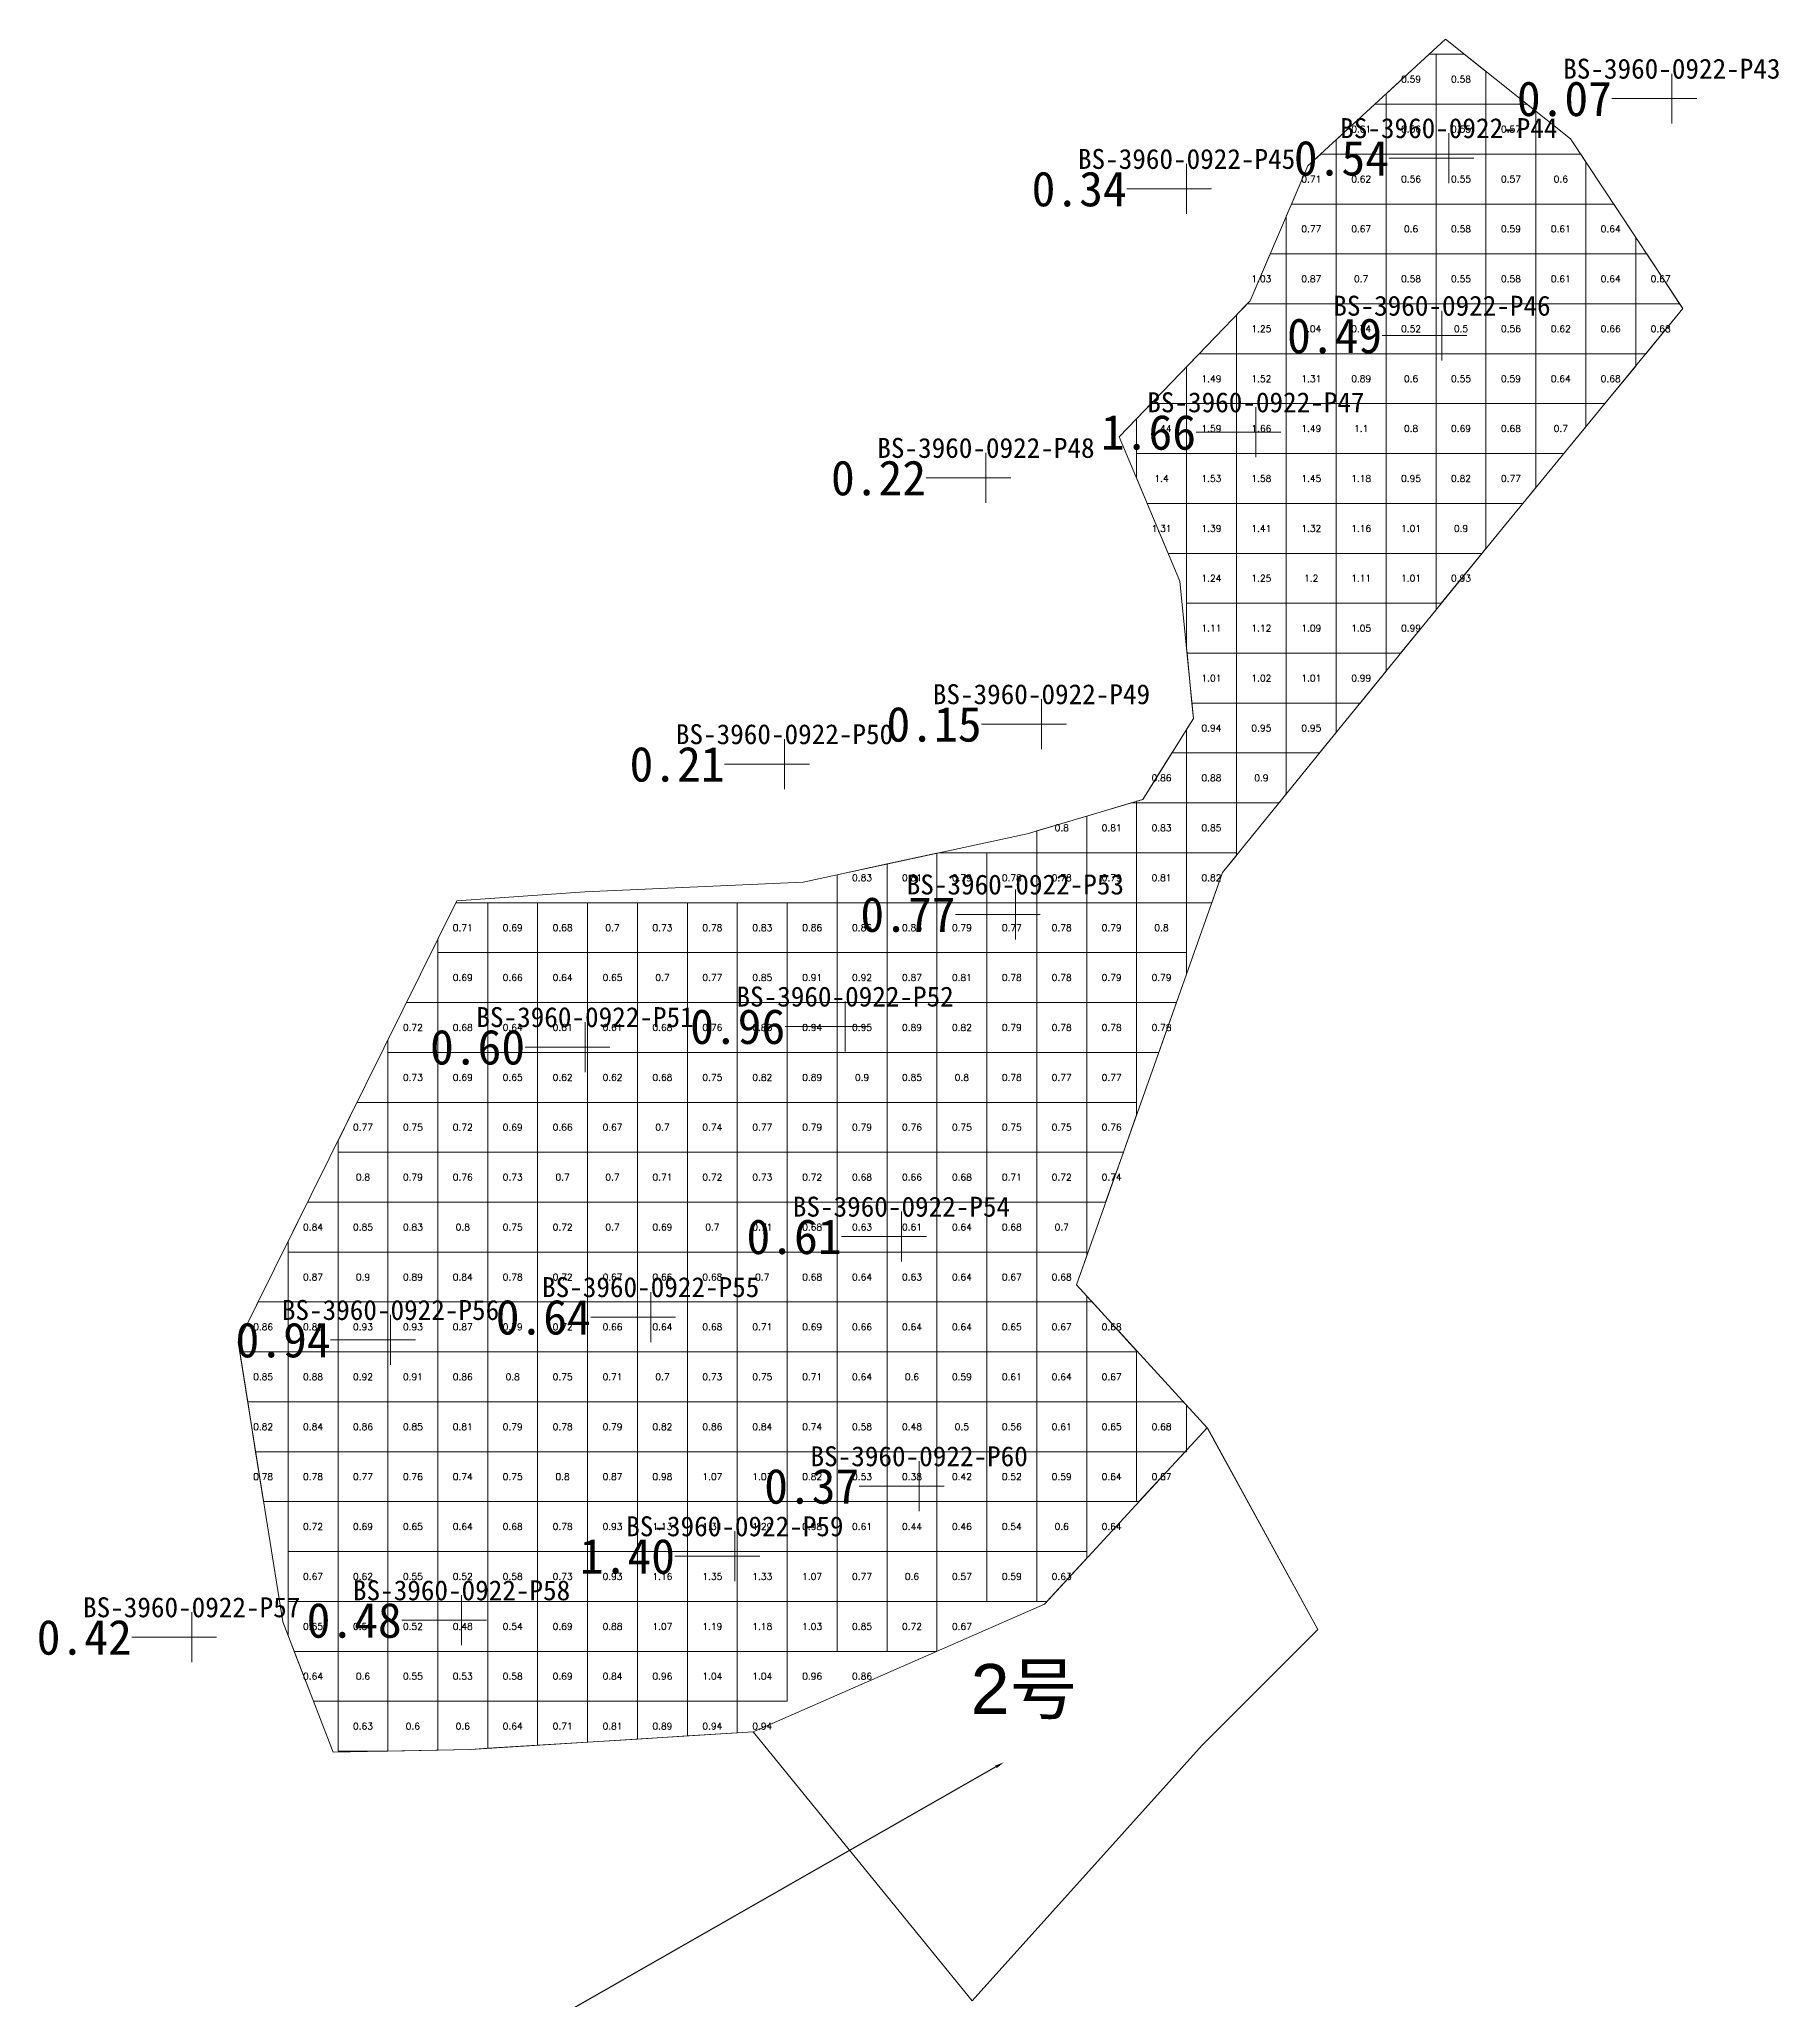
# Model space of a CAD drawing. Header units: inches. Extents: x 469863 to 470036, y 4349697 to 4349818.
# Drawn here: x 469958.54 to 469993.39, y 4349704.51 to 4349743.81 of the extents above; entities that cross this region are included whole.
import ezdxf
from ezdxf import colors
from ezdxf.entities.mleader import LeaderData, LeaderLine
from ezdxf.enums import TextEntityAlignment as Align
from ezdxf.math import Vec2, Vec3

# ---------------------------------------------------------------- set-up
doc = ezdxf.new("R2010")
doc.units = ezdxf.units.IN
doc.header["$MEASUREMENT"] = 0
for name, color, linetype, lineweight in [('点', 7, 'Continuous', 0), ('爆区方格网', 7, 'Continuous', 0), ('线条', 7, 'Continuous', 0), ('钻孔', 7, 'Continuous', 0)]:
    doc.layers.add(name, color=color, linetype=linetype, lineweight=lineweight)
doc.styles.add('3dmine_textStyle_1', font='', dxfattribs={"height": 1})
doc.styles.add('3dmine_textStyle_2', font='txt.shx', dxfattribs={"height": 1, "bigfont": 'gbcbig.shx'})
doc.styles.add('3dmine_textStyle_3', font='', dxfattribs={"height": 1})
doc.styles.get("Standard").update_dxf_attribs({"font": 'arial.ttf'})
doc.styles.get('3dmine_textStyle_1').set_extended_font_data('Arial')
doc.styles.get('3dmine_textStyle_3').set_extended_font_data('SimSun-ExtB')

msp = doc.modelspace()

# ---------------------------------------------------------------- texts
at = {"color": 4, "linetype": 'Continuous', "lineweight": 0, "true_color": 0x00ffff, "style": '3dmine_textStyle_2'}
for s, p in [('0.59', (469986.026, 4349743.012, 3960.82)), ('0.58', (469987.026, 4349743.012, 3960.82)), ('0.61', (469985.026, 4349742.012, 3960.82)), ('0.56', (469986.026, 4349742.012, 3960.82)), ('0.55', (469987.026, 4349742.012, 3960.82)), ('0.57', (469988.026, 4349742.012, 3960.82)), ('0.71', (469984.026, 4349741.012, 3960.82)), ('0.62', (469985.026, 4349741.012, 3960.82)), ('0.56', (469986.026, 4349741.012, 3960.82)), ('0.55', (469987.026, 4349741.012, 3960.82)), ('0.57', (469988.026, 4349741.012, 3960.82)), ('0.6', (469989.026, 4349741.012, 3960.82)), ('0.77', (469984.026, 4349740.012, 3960.82)), ('0.67', (469985.026, 4349740.012, 3960.82)), ('0.6', (469986.026, 4349740.012, 3960.82)), ('0.58', (469987.026, 4349740.012, 3960.82)), ('0.59', (469988.026, 4349740.012, 3960.82)), ('0.61', (469989.026, 4349740.012, 3960.82)), ('0.64', (469990.026, 4349740.012, 3960.82)), ('1.03', (469983.026, 4349739.012, 3960.82)), ('0.87', (469984.026, 4349739.012, 3960.82)), ('0.7', (469985.026, 4349739.012, 3960.82)), ('0.58', (469986.026, 4349739.012, 3960.82)), ('0.55', (469987.026, 4349739.012, 3960.82)), ('0.58', (469988.026, 4349739.012, 3960.82)), ('0.61', (469989.026, 4349739.012, 3960.82)), ('0.64', (469990.026, 4349739.012, 3960.82)), ('0.67', (469991.026, 4349739.012, 3960.82)), ('1.25', (469983.026, 4349738.012, 3960.82)), ('1.04', (469984.026, 4349738.012, 3960.82)), ('0.74', (469985.026, 4349738.012, 3960.82)), ('0.52', (469986.026, 4349738.012, 3960.82)), ('0.5', (469987.026, 4349738.012, 3960.82)), ('0.56', (469988.026, 4349738.012, 3960.82)), ('0.62', (469989.026, 4349738.012, 3960.82)), ('0.66', (469990.026, 4349738.012, 3960.82)), ('0.68', (469991.026, 4349738.012, 3960.82)), ('1.49', (469982.026, 4349737.012, 3960.82)), ('1.52', (469983.026, 4349737.012, 3960.82)), ('1.31', (469984.026, 4349737.012, 3960.82)), ('0.89', (469985.026, 4349737.012, 3960.82)), ('0.6', (469986.026, 4349737.012, 3960.82)), ('0.55', (469987.026, 4349737.012, 3960.82)), ('0.59', (469988.026, 4349737.012, 3960.82)), ('0.64', (469989.026, 4349737.012, 3960.82)), ('0.68', (469990.026, 4349737.012, 3960.82)), ('1.44', (469981.026, 4349736.012, 3960.82)), ('1.59', (469982.026, 4349736.012, 3960.82)), ('1.66', (469983.026, 4349736.012, 3960.82)), ('1.49', (469984.026, 4349736.012, 3960.82)), ('1.1', (469985.026, 4349736.012, 3960.82)), ('0.8', (469986.026, 4349736.012, 3960.82)), ('0.69', (469987.026, 4349736.012, 3960.82)), ('0.68', (469988.026, 4349736.012, 3960.82)), ('0.7', (469989.026, 4349736.012, 3960.82)), ('1.4', (469981.026, 4349735.012, 3960.82)), ('1.53', (469982.026, 4349735.012, 3960.82)), ('1.58', (469983.026, 4349735.012, 3960.82)), ('1.45', (469984.026, 4349735.012, 3960.82)), ('1.18', (469985.026, 4349735.012, 3960.82)), ('0.95', (469986.026, 4349735.012, 3960.82)), ('0.82', (469987.026, 4349735.012, 3960.82)), ('0.77', (469988.026, 4349735.012, 3960.82)), ('1.31', (469981.026, 4349734.012, 3960.82)), ('1.39', (469982.026, 4349734.012, 3960.82)), ('1.41', (469983.026, 4349734.012, 3960.82)), ('1.32', (469984.026, 4349734.012, 3960.82)), ('1.16', (469985.026, 4349734.012, 3960.82)), ('1.01', (469986.026, 4349734.012, 3960.82)), ('0.9', (469987.026, 4349734.012, 3960.82)), ('1.24', (469982.026, 4349733.012, 3960.82)), ('1.25', (469983.026, 4349733.012, 3960.82)), ('1.2', (469984.026, 4349733.012, 3960.82)), ('1.11', (469985.026, 4349733.012, 3960.82)), ('1.01', (469986.026, 4349733.012, 3960.82)), ('0.93', (469987.026, 4349733.012, 3960.82)), ('1.11', (469982.026, 4349732.012, 3960.82)), ('1.12', (469983.026, 4349732.012, 3960.82)), ('1.09', (469984.026, 4349732.012, 3960.82)), ('1.05', (469985.026, 4349732.012, 3960.82)), ('0.99', (469986.026, 4349732.012, 3960.82)), ('1.01', (469982.026, 4349731.012, 3960.82)), ('1.02', (469983.026, 4349731.012, 3960.82)), ('1.01', (469984.026, 4349731.012, 3960.82)), ('0.99', (469985.026, 4349731.012, 3960.82)), ('0.94', (469982.026, 4349730.012, 3960.82)), ('0.95', (469983.026, 4349730.012, 3960.82)), ('0.95', (469984.026, 4349730.012, 3960.82)), ('0.86', (469981.026, 4349729.012, 3960.82)), ('0.88', (469982.026, 4349729.012, 3960.82)), ('0.9', (469983.026, 4349729.012, 3960.82)), ('0.8', (469979.026, 4349728.012, 3960.82)), ('0.81', (469980.026, 4349728.012, 3960.82)), ('0.83', (469981.026, 4349728.012, 3960.82)), ('0.85', (469982.026, 4349728.012, 3960.82)), ('0.83', (469975.026, 4349727.012, 3960.82)), ('0.81', (469976.026, 4349727.012, 3960.82)), ('0.79', (469977.026, 4349727.012, 3960.82)), ('0.78', (469978.026, 4349727.012, 3960.82)), ('0.78', (469979.026, 4349727.012, 3960.82)), ('0.79', (469980.026, 4349727.012, 3960.82)), ('0.81', (469981.026, 4349727.012, 3960.82)), ('0.82', (469982.026, 4349727.012, 3960.82)), ('0.71', (469967.026, 4349726.012, 3960.82)), ('0.69', (469968.026, 4349726.012, 3960.82)), ('0.68', (469969.026, 4349726.012, 3960.82)), ('0.7', (469970.026, 4349726.012, 3960.82)), ('0.73', (469971.026, 4349726.012, 3960.82)), ('0.78', (469972.026, 4349726.012, 3960.82)), ('0.83', (469973.026, 4349726.012, 3960.82)), ('0.86', (469974.026, 4349726.012, 3960.82)), ('0.86', (469975.026, 4349726.012, 3960.82)), ('0.83', (469976.026, 4349726.012, 3960.82)), ('0.79', (469977.026, 4349726.012, 3960.82)), ('0.77', (469978.026, 4349726.012, 3960.82)), ('0.78', (469979.026, 4349726.012, 3960.82)), ('0.79', (469980.026, 4349726.012, 3960.82)), ('0.8', (469981.026, 4349726.012, 3960.82)), ('0.69', (469967.026, 4349725.012, 3960.82)), ('0.66', (469968.026, 4349725.012, 3960.82)), ('0.64', (469969.026, 4349725.012, 3960.82)), ('0.65', (469970.026, 4349725.012, 3960.82)), ('0.7', (469971.026, 4349725.012, 3960.82)), ('0.77', (469972.026, 4349725.012, 3960.82)), ('0.85', (469973.026, 4349725.012, 3960.82)), ('0.91', (469974.026, 4349725.012, 3960.82)), ('0.92', (469975.026, 4349725.012, 3960.82)), ('0.87', (469976.026, 4349725.012, 3960.82)), ('0.81', (469977.026, 4349725.012, 3960.82)), ('0.78', (469978.026, 4349725.012, 3960.82)), ('0.78', (469979.026, 4349725.012, 3960.82)), ('0.79', (469980.026, 4349725.012, 3960.82)), ('0.79', (469981.026, 4349725.012, 3960.82)), ('0.72', (469966.026, 4349724.012, 3960.82)), ('0.68', (469967.026, 4349724.012, 3960.82)), ('0.64', (469968.026, 4349724.012, 3960.82)), ('0.61', (469969.026, 4349724.012, 3960.82)), ('0.61', (469970.026, 4349724.012, 3960.82)), ('0.68', (469971.026, 4349724.012, 3960.82)), ('0.76', (469972.026, 4349724.012, 3960.82)), ('0.86', (469973.026, 4349724.012, 3960.82)), ('0.94', (469974.026, 4349724.012, 3960.82)), ('0.95', (469975.026, 4349724.012, 3960.82)), ('0.89', (469976.026, 4349724.012, 3960.82)), ('0.82', (469977.026, 4349724.012, 3960.82)), ('0.79', (469978.026, 4349724.012, 3960.82)), ('0.78', (469979.026, 4349724.012, 3960.82)), ('0.78', (469980.026, 4349724.012, 3960.82)), ('0.78', (469981.026, 4349724.012, 3960.82)), ('0.73', (469966.026, 4349723.012, 3960.82)), ('0.69', (469967.026, 4349723.012, 3960.82)), ('0.65', (469968.026, 4349723.012, 3960.82)), ('0.62', (469969.026, 4349723.012, 3960.82)), ('0.62', (469970.026, 4349723.012, 3960.82)), ('0.68', (469971.026, 4349723.012, 3960.82)), ('0.75', (469972.026, 4349723.012, 3960.82)), ('0.82', (469973.026, 4349723.012, 3960.82)), ('0.89', (469974.026, 4349723.012, 3960.82)), ('0.9', (469975.026, 4349723.012, 3960.82)), ('0.85', (469976.026, 4349723.012, 3960.82)), ('0.8', (469977.026, 4349723.012, 3960.82)), ('0.78', (469978.026, 4349723.012, 3960.82)), ('0.77', (469979.026, 4349723.012, 3960.82)), ('0.77', (469980.026, 4349723.012, 3960.82)), ('0.77', (469965.026, 4349722.012, 3960.82)), ('0.75', (469966.026, 4349722.012, 3960.82)), ('0.72', (469967.026, 4349722.012, 3960.82)), ('0.69', (469968.026, 4349722.012, 3960.82)), ('0.66', (469969.026, 4349722.012, 3960.82)), ('0.67', (469970.026, 4349722.012, 3960.82)), ('0.7', (469971.026, 4349722.012, 3960.82)), ('0.74', (469972.026, 4349722.012, 3960.82)), ('0.77', (469973.026, 4349722.012, 3960.82)), ('0.79', (469974.026, 4349722.012, 3960.82)), ('0.79', (469975.026, 4349722.012, 3960.82)), ('0.76', (469976.026, 4349722.012, 3960.82)), ('0.75', (469977.026, 4349722.012, 3960.82)), ('0.75', (469978.026, 4349722.012, 3960.82)), ('0.75', (469979.026, 4349722.012, 3960.82)), ('0.76', (469980.026, 4349722.012, 3960.82)), ('0.8', (469965.026, 4349721.012, 3960.82)), ('0.79', (469966.026, 4349721.012, 3960.82)), ('0.76', (469967.026, 4349721.012, 3960.82)), ('0.73', (469968.026, 4349721.012, 3960.82)), ('0.7', (469969.026, 4349721.012, 3960.82)), ('0.7', (469970.026, 4349721.012, 3960.82)), ('0.71', (469971.026, 4349721.012, 3960.82)), ('0.72', (469972.026, 4349721.012, 3960.82)), ('0.73', (469973.026, 4349721.012, 3960.82)), ('0.72', (469974.026, 4349721.012, 3960.82)), ('0.68', (469975.026, 4349721.012, 3960.82)), ('0.66', (469976.026, 4349721.012, 3960.82)), ('0.68', (469977.026, 4349721.012, 3960.82)), ('0.71', (469978.026, 4349721.012, 3960.82)), ('0.72', (469979.026, 4349721.012, 3960.82)), ('0.74', (469980.026, 4349721.012, 3960.82)), ('0.84', (469964.026, 4349720.012, 3960.82)), ('0.85', (469965.026, 4349720.012, 3960.82)), ('0.83', (469966.026, 4349720.012, 3960.82)), ('0.8', (469967.026, 4349720.012, 3960.82)), ('0.75', (469968.026, 4349720.012, 3960.82)), ('0.72', (469969.026, 4349720.012, 3960.82)), ('0.7', (469970.026, 4349720.012, 3960.82)), ('0.69', (469971.026, 4349720.012, 3960.82)), ('0.7', (469972.026, 4349720.012, 3960.82)), ('0.71', (469973.026, 4349720.012, 3960.82)), ('0.68', (469974.026, 4349720.012, 3960.82)), ('0.63', (469975.026, 4349720.012, 3960.82)), ('0.61', (469976.026, 4349720.012, 3960.82)), ('0.64', (469977.026, 4349720.012, 3960.82)), ('0.68', (469978.026, 4349720.012, 3960.82)), ('0.7', (469979.026, 4349720.012, 3960.82)), ('0.87', (469964.026, 4349719.012, 3960.82)), ('0.9', (469965.026, 4349719.012, 3960.82)), ('0.89', (469966.026, 4349719.012, 3960.82)), ('0.84', (469967.026, 4349719.012, 3960.82)), ('0.78', (469968.026, 4349719.012, 3960.82)), ('0.72', (469969.026, 4349719.012, 3960.82)), ('0.67', (469970.026, 4349719.012, 3960.82)), ('0.66', (469971.026, 4349719.012, 3960.82)), ('0.68', (469972.026, 4349719.012, 3960.82)), ('0.7', (469973.026, 4349719.012, 3960.82)), ('0.68', (469974.026, 4349719.012, 3960.82)), ('0.64', (469975.026, 4349719.012, 3960.82)), ('0.63', (469976.026, 4349719.012, 3960.82)), ('0.64', (469977.026, 4349719.012, 3960.82)), ('0.67', (469978.026, 4349719.012, 3960.82)), ('0.68', (469979.026, 4349719.012, 3960.82)), ('0.86', (469963.026, 4349718.012, 3960.82)), ('0.89', (469964.026, 4349718.012, 3960.82)), ('0.93', (469965.026, 4349718.012, 3960.82)), ('0.93', (469966.026, 4349718.012, 3960.82)), ('0.87', (469967.026, 4349718.012, 3960.82)), ('0.79', (469968.026, 4349718.012, 3960.82)), ('0.72', (469969.026, 4349718.012, 3960.82)), ('0.66', (469970.026, 4349718.012, 3960.82)), ('0.64', (469971.026, 4349718.012, 3960.82)), ('0.68', (469972.026, 4349718.012, 3960.82)), ('0.71', (469973.026, 4349718.012, 3960.82)), ('0.69', (469974.026, 4349718.012, 3960.82)), ('0.66', (469975.026, 4349718.012, 3960.82)), ('0.64', (469976.026, 4349718.012, 3960.82)), ('0.64', (469977.026, 4349718.012, 3960.82)), ('0.65', (469978.026, 4349718.012, 3960.82)), ('0.67', (469979.026, 4349718.012, 3960.82)), ('0.68', (469980.026, 4349718.012, 3960.82)), ('0.85', (469963.026, 4349717.012, 3960.82)), ('0.88', (469964.026, 4349717.012, 3960.82)), ('0.92', (469965.026, 4349717.012, 3960.82)), ('0.91', (469966.026, 4349717.012, 3960.82)), ('0.86', (469967.026, 4349717.012, 3960.82)), ('0.8', (469968.026, 4349717.012, 3960.82)), ('0.75', (469969.026, 4349717.012, 3960.82)), ('0.71', (469970.026, 4349717.012, 3960.82)), ('0.7', (469971.026, 4349717.012, 3960.82)), ('0.73', (469972.026, 4349717.012, 3960.82)), ('0.75', (469973.026, 4349717.012, 3960.82)), ('0.71', (469974.026, 4349717.012, 3960.82)), ('0.64', (469975.026, 4349717.012, 3960.82)), ('0.6', (469976.026, 4349717.012, 3960.82)), ('0.59', (469977.026, 4349717.012, 3960.82)), ('0.61', (469978.026, 4349717.012, 3960.82)), ('0.64', (469979.026, 4349717.012, 3960.82)), ('0.67', (469980.026, 4349717.012, 3960.82)), ('0.82', (469963.026, 4349716.012, 3960.82)), ('0.84', (469964.026, 4349716.012, 3960.82)), ('0.86', (469965.026, 4349716.012, 3960.82)), ('0.85', (469966.026, 4349716.012, 3960.82)), ('0.81', (469967.026, 4349716.012, 3960.82)), ('0.79', (469968.026, 4349716.012, 3960.82)), ('0.78', (469969.026, 4349716.012, 3960.82)), ('0.79', (469970.026, 4349716.012, 3960.82)), ('0.82', (469971.026, 4349716.012, 3960.82)), ('0.86', (469972.026, 4349716.012, 3960.82)), ('0.84', (469973.026, 4349716.012, 3960.82)), ('0.74', (469974.026, 4349716.012, 3960.82)), ('0.58', (469975.026, 4349716.012, 3960.82)), ('0.48', (469976.026, 4349716.012, 3960.82)), ('0.5', (469977.026, 4349716.012, 3960.82)), ('0.56', (469978.026, 4349716.012, 3960.82)), ('0.61', (469979.026, 4349716.012, 3960.82)), ('0.65', (469980.026, 4349716.012, 3960.82)), ('0.68', (469981.026, 4349716.012, 3960.82)), ('0.78', (469963.026, 4349715.012, 3960.82)), ('0.78', (469964.026, 4349715.012, 3960.82)), ('0.77', (469965.026, 4349715.012, 3960.82)), ('0.76', (469966.026, 4349715.012, 3960.82)), ('0.74', (469967.026, 4349715.012, 3960.82)), ('0.75', (469968.026, 4349715.012, 3960.82)), ('0.8', (469969.026, 4349715.012, 3960.82)), ('0.87', (469970.026, 4349715.012, 3960.82)), ('0.98', (469971.026, 4349715.012, 3960.82)), ('1.07', (469972.026, 4349715.012, 3960.82)), ('1.03', (469973.026, 4349715.012, 3960.82)), ('0.82', (469974.026, 4349715.012, 3960.82)), ('0.53', (469975.026, 4349715.012, 3960.82)), ('0.38', (469976.026, 4349715.012, 3960.82)), ('0.42', (469977.026, 4349715.012, 3960.82)), ('0.52', (469978.026, 4349715.012, 3960.82)), ('0.59', (469979.026, 4349715.012, 3960.82)), ('0.64', (469980.026, 4349715.012, 3960.82)), ('0.67', (469981.026, 4349715.012, 3960.82)), ('0.72', (469964.026, 4349714.012, 3960.82)), ('0.69', (469965.026, 4349714.012, 3960.82)), ('0.65', (469966.026, 4349714.012, 3960.82)), ('0.64', (469967.026, 4349714.012, 3960.82)), ('0.68', (469968.026, 4349714.012, 3960.82)), ('0.78', (469969.026, 4349714.012, 3960.82)), ('0.93', (469970.026, 4349714.012, 3960.82)), ('1.13', (469971.026, 4349714.012, 3960.82)), ('1.31', (469972.026, 4349714.012, 3960.82)), ('1.29', (469973.026, 4349714.012, 3960.82)), ('0.98', (469974.026, 4349714.012, 3960.82)), ('0.61', (469975.026, 4349714.012, 3960.82)), ('0.44', (469976.026, 4349714.012, 3960.82)), ('0.46', (469977.026, 4349714.012, 3960.82)), ('0.54', (469978.026, 4349714.012, 3960.82)), ('0.6', (469979.026, 4349714.012, 3960.82)), ('0.64', (469980.026, 4349714.012, 3960.82)), ('0.67', (469964.026, 4349713.012, 3960.82)), ('0.62', (469965.026, 4349713.012, 3960.82)), ('0.55', (469966.026, 4349713.012, 3960.82)), ('0.52', (469967.026, 4349713.012, 3960.82)), ('0.58', (469968.026, 4349713.012, 3960.82)), ('0.73', (469969.026, 4349713.012, 3960.82)), ('0.93', (469970.026, 4349713.012, 3960.82)), ('1.16', (469971.026, 4349713.012, 3960.82)), ('1.35', (469972.026, 4349713.012, 3960.82)), ('1.33', (469973.026, 4349713.012, 3960.82)), ('1.07', (469974.026, 4349713.012, 3960.82)), ('0.77', (469975.026, 4349713.012, 3960.82)), ('0.6', (469976.026, 4349713.012, 3960.82)), ('0.57', (469977.026, 4349713.012, 3960.82)), ('0.59', (469978.026, 4349713.012, 3960.82)), ('0.63', (469979.026, 4349713.012, 3960.82)), ('0.65', (469964.026, 4349712.012, 3960.82)), ('0.59', (469965.026, 4349712.012, 3960.82)), ('0.52', (469966.026, 4349712.012, 3960.82)), ('0.48', (469967.026, 4349712.012, 3960.82)), ('0.54', (469968.026, 4349712.012, 3960.82)), ('0.69', (469969.026, 4349712.012, 3960.82)), ('0.88', (469970.026, 4349712.012, 3960.82)), ('1.07', (469971.026, 4349712.012, 3960.82)), ('1.19', (469972.026, 4349712.012, 3960.82)), ('1.18', (469973.026, 4349712.012, 3960.82)), ('1.03', (469974.026, 4349712.012, 3960.82)), ('0.85', (469975.026, 4349712.012, 3960.82)), ('0.72', (469976.026, 4349712.012, 3960.82)), ('0.67', (469977.026, 4349712.012, 3960.82)), ('0.64', (469964.026, 4349711.012, 3960.82)), ('0.6', (469965.026, 4349711.012, 3960.82)), ('0.55', (469966.026, 4349711.012, 3960.82)), ('0.53', (469967.026, 4349711.012, 3960.82)), ('0.58', (469968.026, 4349711.012, 3960.82)), ('0.69', (469969.026, 4349711.012, 3960.82)), ('0.84', (469970.026, 4349711.012, 3960.82)), ('0.96', (469971.026, 4349711.012, 3960.82)), ('1.04', (469972.026, 4349711.012, 3960.82)), ('1.04', (469973.026, 4349711.012, 3960.82)), ('0.96', (469974.026, 4349711.012, 3960.82)), ('0.86', (469975.026, 4349711.012, 3960.82)), ('0.63', (469965.026, 4349710.012, 3960.82)), ('0.6', (469966.026, 4349710.012, 3960.82)), ('0.6', (469967.026, 4349710.012, 3960.82)), ('0.64', (469968.026, 4349710.012, 3960.82)), ('0.71', (469969.026, 4349710.012, 3960.82)), ('0.81', (469970.026, 4349710.012, 3960.82)), ('0.89', (469971.026, 4349710.012, 3960.82)), ('0.94', (469972.026, 4349710.012, 3960.82)), ('0.94', (469973.026, 4349710.012, 3960.82))]:
    msp.add_text(s, height=0.1333, dxfattribs=at).set_placement(p, align=Align.MIDDLE_CENTER)
at = {"color": 7, "linetype": 'Continuous', "lineweight": 0, "style": '3dmine_textStyle_1'}
msp.add_text('2号', height=1, dxfattribs=at).set_placement((469977.203, 4349710.259, 1980.684))
at = {"layer": '钻孔', "color": 138, "linetype": 'Continuous', "lineweight": 0, "true_color": 0x004c4c, "style": '3dmine_textStyle_3'}
for s, p in [('BS-3960-0922-P43', (469991.25, 4349743.023, 3960.746)), ('BS-3960-0922-P44', (469986.782, 4349741.832, 3960.92)), ('BS-3960-0922-P45', (469981.528, 4349741.215, 3961.007)), ('BS-3960-0922-P46', (469986.645, 4349738.274, 3961.12)), ('BS-3960-0922-P47', (469982.917, 4349736.339, 3960.936)), ('BS-3960-0922-P48', (469977.508, 4349735.425, 3961.004)), ('BS-3960-0922-P49', (469978.62, 4349730.49, 3960.813)), ('BS-3960-0922-P50', (469973.472, 4349729.689, 3960.807)), ('BS-3960-0922-P53', (469978.097, 4349726.677, 3960.799)), ('BS-3960-0922-P52', (469974.686, 4349724.432, 3960.511)), ('BS-3960-0922-P51', (469969.475, 4349724.02, 3960.423)), ('BS-3960-0922-P54', (469975.815, 4349720.222, 3960.744)), ('BS-3960-0922-P55', (469970.791, 4349718.61, 3960.603)), ('BS-3960-0922-P56', (469965.578, 4349718.152, 3960.452)), ('BS-3960-0922-P60', (469976.17, 4349715.221, 3960.82)), ('BS-3960-0922-P59', (469972.477, 4349713.818, 3960.656)), ('BS-3960-0922-P58', (469967.002, 4349712.535, 3960.683)), ('BS-3960-0922-P57', (469961.594, 4349712.195, 3960.75))]:
    msp.add_text(s, height=0.4, dxfattribs=at).set_placement(p, align=Align.CENTER)
at = {"layer": '钻孔', "color": 8, "linetype": 'Continuous', "lineweight": 0, "true_color": 0x808080, "style": '3dmine_textStyle_3'}
for s, p in [('0.07', (469990.05, 4349742.623, 3955.246)), ('0.34', (469980.328, 4349740.815, 3955.507)), ('0.49', (469985.445, 4349737.874, 3955.62)), ('0.22', (469976.308, 4349735.025, 3955.504)), ('0.15', (469977.42, 4349730.09, 3955.313)), ('0.21', (469972.272, 4349729.289, 3955.307)), ('0.37', (469974.97, 4349714.821, 3955.32)), ('0.48', (469965.802, 4349712.135, 3955.183)), ('0.42', (469960.394, 4349711.795, 3955.25))]:
    msp.add_text(s, height=0.7, dxfattribs=at).set_placement(p, align=Align.MIDDLE_RIGHT)
at = {"layer": '钻孔', "color": 4, "linetype": 'Continuous', "lineweight": 0, "true_color": 0x00ffff, "style": '3dmine_textStyle_3'}
for s, p in [('0.54', (469985.582, 4349741.432, 3955.42)), ('0.77', (469976.897, 4349726.277, 3955.299)), ('0.96', (469973.486, 4349724.032, 3955.011)), ('0.60', (469968.275, 4349723.62, 3955.423)), ('0.61', (469974.615, 4349719.822, 3955.244)), ('0.64', (469969.591, 4349718.21, 3955.103)), ('0.94', (469964.378, 4349717.752, 3955.452))]:
    msp.add_text(s, height=0.7, dxfattribs=at).set_placement(p, align=Align.MIDDLE_RIGHT)
at = {"layer": '钻孔', "color": 1, "linetype": 'Continuous', "lineweight": 0, "true_color": 0xff0000, "style": '3dmine_textStyle_3'}
msp.add_text('1.66', height=0.7, dxfattribs=at).set_placement((469981.717, 4349735.939, 3955.436), align=Align.MIDDLE_RIGHT)
at = {"layer": '钻孔', "color": 5, "linetype": 'Continuous', "lineweight": 0, "true_color": 0x0000ff, "style": '3dmine_textStyle_3'}
msp.add_text('1.40', height=0.7, dxfattribs=at).set_placement((469971.277, 4349713.418, 3955.156), align=Align.MIDDLE_RIGHT)

# ---------------------------------------------------------------- hatches: boundary and pattern name
at = {"layer": '钻孔', "linetype": 'Continuous', "lineweight": 0, "true_color": 0x808080, "extrusion": (0, 1, 0)}
for points in [[(-469992.25, 3949.746), (-469991.25, 3949.746), (-469991.25, 3960.746), (-469992.25, 3960.746)], [(-469982.528, 3950.007), (-469981.528, 3950.007), (-469981.528, 3961.007), (-469982.528, 3961.007)], [(-469987.645, 3950.12), (-469986.645, 3950.12), (-469986.645, 3961.12), (-469987.645, 3961.12)], [(-469978.508, 3950.004), (-469977.508, 3950.004), (-469977.508, 3961.004), (-469978.508, 3961.004)], [(-469979.62, 3949.813), (-469978.62, 3949.813), (-469978.62, 3960.813), (-469979.62, 3960.813)], [(-469974.472, 3949.807), (-469973.472, 3949.807), (-469973.472, 3960.807), (-469974.472, 3960.807)], [(-469977.17, 3949.82), (-469976.17, 3949.82), (-469976.17, 3960.82), (-469977.17, 3960.82)], [(-469968.002, 3949.683), (-469967.002, 3949.683), (-469967.002, 3960.683), (-469968.002, 3960.683)], [(-469962.594, 3949.75), (-469961.594, 3949.75), (-469961.594, 3960.75), (-469962.594, 3960.75)]]:
    msp.add_hatch(color=8, dxfattribs=at).paths.add_polyline_path(points, flags=0)
at = {"layer": '钻孔', "linetype": 'Continuous', "lineweight": 0, "true_color": 0x00ffff, "extrusion": (0, 1, 0)}
for points in [[(-469987.782, 3949.92), (-469986.782, 3949.92), (-469986.782, 3960.92), (-469987.782, 3960.92)], [(-469979.097, 3949.799), (-469978.097, 3949.799), (-469978.097, 3960.799), (-469979.097, 3960.799)], [(-469975.686, 3949.511), (-469974.686, 3949.511), (-469974.686, 3960.511), (-469975.686, 3960.511)], [(-469970.475, 3950.423), (-469969.475, 3950.423), (-469969.475, 3960.423), (-469970.475, 3960.423)], [(-469976.815, 3949.744), (-469975.815, 3949.744), (-469975.815, 3960.744), (-469976.815, 3960.744)], [(-469971.791, 3949.603), (-469970.791, 3949.603), (-469970.791, 3960.603), (-469971.791, 3960.603)], [(-469966.578, 3950.452), (-469965.578, 3950.452), (-469965.578, 3960.452), (-469966.578, 3960.452)]]:
    msp.add_hatch(color=4, dxfattribs=at).paths.add_polyline_path(points, flags=0)
at = {"layer": '钻孔', "linetype": 'Continuous', "lineweight": 0, "true_color": 0xff0000, "extrusion": (0, 1, 0)}
msp.add_hatch(color=1, dxfattribs=at).paths.add_polyline_path([(-469983.917, 3949.936), (-469982.917, 3949.936), (-469982.917, 3960.936), (-469983.917, 3960.936)], flags=0)
at = {"layer": '钻孔', "linetype": 'Continuous', "lineweight": 0, "true_color": 0x0000ff, "extrusion": (0, 1, 0)}
msp.add_hatch(color=5, dxfattribs=at).paths.add_polyline_path([(-469973.477, 3949.656), (-469972.477, 3949.656), (-469972.477, 3960.656), (-469973.477, 3960.656)], flags=0)

# ---------------------------------------------------------------- linework, layer by layer
at = {"color": 4, "linetype": 'Continuous', "lineweight": 0, "true_color": 0x00ffff, "elevation": 3955.312}
msp.add_lwpolyline([(469972.847, 4349709.899), (469978.678, 4349712.456), (469981.939, 4349715.99), (469979.319, 4349718.857), (469982.249, 4349727.115), (469984.579, 4349729.99), (469987.834, 4349733.99), (469991.471, 4349738.415), (469989.223, 4349741.815), (469986.713, 4349743.813), (469983.959, 4349741.274), (469982.799, 4349738.574), (469980.18, 4349735.846), (469981.395, 4349732.957), (469981.665, 4349730.202), (469980.653, 4349728.582), (469978.331, 4349727.894), (469973.844, 4349726.926), (469969.471, 4349726.729), (469966.907, 4349726.55), (469962.525, 4349717.705), (469963.42, 4349712.104), (469964.429, 4349709.49), (469967.182, 4349709.548), (469972.847, 4349709.899)], dxfattribs=at)
at = {"color": 7, "linetype": 'Continuous', "lineweight": 0, "elevation": 3961.273}
msp.add_lwpolyline([(469981.947, 4349715.99), (469984.157, 4349711.951), (469981.841, 4349709.635), (469977.233, 4349704.511), (469972.847, 4349709.899), (469978.678, 4349712.456), (469981.939, 4349715.99), (469984.157, 4349711.951), (469981.947, 4349715.99)], dxfattribs=at)
at = {"layer": '点', "color": 138, "linetype": 'Continuous', "lineweight": 0, "true_color": 0x004c4c}
for points, elevation in [([(469991.25, 4349742.123), (469991.25, 4349743.123)], 3960.746), ([(469991.75, 4349742.623), (469990.75, 4349742.623)], 3960.746), ([(469986.782, 4349740.932), (469986.782, 4349741.932)], 3960.92), ([(469981.528, 4349740.315), (469981.528, 4349741.315)], 3961.007), ([(469987.282, 4349741.432), (469986.282, 4349741.432)], 3960.92), ([(469982.028, 4349740.815), (469981.028, 4349740.815)], 3961.007), ([(469986.645, 4349737.374), (469986.645, 4349738.374)], 3961.12), ([(469987.145, 4349737.874), (469986.145, 4349737.874)], 3961.12), ([(469982.917, 4349735.439), (469982.917, 4349736.439)], 3960.936), ([(469983.417, 4349735.939), (469982.417, 4349735.939)], 3960.936), ([(469977.508, 4349734.525), (469977.508, 4349735.525)], 3961.004), ([(469978.008, 4349735.025), (469977.008, 4349735.025)], 3961.004), ([(469978.62, 4349729.59), (469978.62, 4349730.59)], 3960.813), ([(469973.472, 4349728.789), (469973.472, 4349729.789)], 3960.807), ([(469979.12, 4349730.09), (469978.12, 4349730.09)], 3960.813), ([(469973.972, 4349729.289), (469972.972, 4349729.289)], 3960.807), ([(469978.097, 4349725.777), (469978.097, 4349726.777)], 3960.799), ([(469978.597, 4349726.277), (469977.597, 4349726.277)], 3960.799), ([(469974.686, 4349723.532), (469974.686, 4349724.532)], 3960.511), ([(469969.475, 4349723.12), (469969.475, 4349724.12)], 3960.423), ([(469975.186, 4349724.032), (469974.186, 4349724.032)], 3960.511), ([(469969.975, 4349723.62), (469968.975, 4349723.62)], 3960.423), ([(469975.815, 4349719.322), (469975.815, 4349720.322)], 3960.744), ([(469976.315, 4349719.822), (469975.315, 4349719.822)], 3960.744), ([(469970.791, 4349717.71), (469970.791, 4349718.71)], 3960.603), ([(469965.578, 4349717.252), (469965.578, 4349718.252)], 3960.452), ([(469971.291, 4349718.21), (469970.291, 4349718.21)], 3960.603), ([(469966.078, 4349717.752), (469965.078, 4349717.752)], 3960.452), ([(469976.17, 4349714.321), (469976.17, 4349715.321)], 3960.82), ([(469976.67, 4349714.821), (469975.67, 4349714.821)], 3960.82), ([(469972.477, 4349712.918), (469972.477, 4349713.918)], 3960.656), ([(469972.977, 4349713.418), (469971.977, 4349713.418)], 3960.656), ([(469967.002, 4349711.635), (469967.002, 4349712.635)], 3960.683), ([(469961.594, 4349711.295), (469961.594, 4349712.295)], 3960.75), ([(469967.502, 4349712.135), (469966.502, 4349712.135)], 3960.683), ([(469962.094, 4349711.795), (469961.094, 4349711.795)], 3960.75)]:
    msp.add_lwpolyline(points, dxfattribs=dict(at, elevation=elevation))
at = {"layer": '爆区方格网', "color": 4, "linetype": 'Continuous', "lineweight": 0, "true_color": 0x00ffff, "elevation": 3960.82}
for points in [[(469986.526, 4349742.512), (469985.526, 4349742.512), (469985.526, 4349742.719), (469986.385, 4349743.512), (469986.526, 4349743.512), (469986.526, 4349742.512)], [(469987.526, 4349743.166), (469987.526, 4349742.512), (469986.526, 4349742.512), (469986.526, 4349743.512), (469987.092, 4349743.512), (469987.526, 4349743.166)], [(469985.526, 4349741.512), (469984.526, 4349741.512), (469984.526, 4349741.797), (469985.301, 4349742.512), (469985.526, 4349742.512), (469985.526, 4349741.512)], [(469986.526, 4349741.512), (469985.526, 4349741.512), (469985.526, 4349742.512), (469986.526, 4349742.512), (469986.526, 4349741.512)], [(469987.526, 4349741.512), (469986.526, 4349741.512), (469986.526, 4349742.512), (469987.526, 4349742.512), (469987.526, 4349741.512)], [(469988.526, 4349742.37), (469988.526, 4349741.512), (469987.526, 4349741.512), (469987.526, 4349742.512), (469988.348, 4349742.512), (469988.526, 4349742.37)], [(469984.526, 4349740.512), (469983.631, 4349740.512), (469983.959, 4349741.274), (469984.217, 4349741.512), (469984.526, 4349741.512), (469984.526, 4349740.512)], [(469985.526, 4349740.512), (469984.526, 4349740.512), (469984.526, 4349741.512), (469985.526, 4349741.512), (469985.526, 4349740.512)], [(469986.526, 4349740.512), (469985.526, 4349740.512), (469985.526, 4349741.512), (469986.526, 4349741.512), (469986.526, 4349740.512)], [(469987.526, 4349740.512), (469986.526, 4349740.512), (469986.526, 4349741.512), (469987.526, 4349741.512), (469987.526, 4349740.512)], [(469988.526, 4349740.512), (469987.526, 4349740.512), (469987.526, 4349741.512), (469988.526, 4349741.512), (469988.526, 4349740.512)], [(469989.526, 4349741.357), (469989.526, 4349740.512), (469988.526, 4349740.512), (469988.526, 4349741.512), (469989.424, 4349741.512), (469989.526, 4349741.357)], [(469984.526, 4349739.512), (469983.526, 4349739.512), (469983.526, 4349740.267), (469983.631, 4349740.512), (469984.526, 4349740.512), (469984.526, 4349739.512)], [(469985.526, 4349739.512), (469984.526, 4349739.512), (469984.526, 4349740.512), (469985.526, 4349740.512), (469985.526, 4349739.512)], [(469986.526, 4349739.512), (469985.526, 4349739.512), (469985.526, 4349740.512), (469986.526, 4349740.512), (469986.526, 4349739.512)], [(469987.526, 4349739.512), (469986.526, 4349739.512), (469986.526, 4349740.512), (469987.526, 4349740.512), (469987.526, 4349739.512)], [(469988.526, 4349739.512), (469987.526, 4349739.512), (469987.526, 4349740.512), (469988.526, 4349740.512), (469988.526, 4349739.512)], [(469989.526, 4349739.512), (469988.526, 4349739.512), (469988.526, 4349740.512), (469989.526, 4349740.512), (469989.526, 4349739.512)], [(469990.526, 4349739.844), (469990.526, 4349739.512), (469989.526, 4349739.512), (469989.526, 4349740.512), (469990.085, 4349740.512), (469990.526, 4349739.844)], [(469983.526, 4349738.512), (469982.739, 4349738.512), (469982.799, 4349738.574), (469983.202, 4349739.512), (469983.526, 4349739.512), (469983.526, 4349738.512)], [(469984.526, 4349738.512), (469983.526, 4349738.512), (469983.526, 4349739.512), (469984.526, 4349739.512), (469984.526, 4349738.512)], [(469985.526, 4349738.512), (469984.526, 4349738.512), (469984.526, 4349739.512), (469985.526, 4349739.512), (469985.526, 4349738.512)], [(469986.526, 4349738.512), (469985.526, 4349738.512), (469985.526, 4349739.512), (469986.526, 4349739.512), (469986.526, 4349738.512)], [(469987.526, 4349738.512), (469986.526, 4349738.512), (469986.526, 4349739.512), (469987.526, 4349739.512), (469987.526, 4349738.512)], [(469988.526, 4349738.512), (469987.526, 4349738.512), (469987.526, 4349739.512), (469988.526, 4349739.512), (469988.526, 4349738.512)], [(469989.526, 4349738.512), (469988.526, 4349738.512), (469988.526, 4349739.512), (469989.526, 4349739.512), (469989.526, 4349738.512)], [(469990.526, 4349738.512), (469989.526, 4349738.512), (469989.526, 4349739.512), (469990.526, 4349739.512), (469990.526, 4349738.512)], [(469991.407, 4349738.512), (469990.526, 4349738.512), (469990.526, 4349739.512), (469990.746, 4349739.512), (469991.407, 4349738.512)], [(469983.526, 4349737.512), (469982.526, 4349737.512), (469982.526, 4349738.29), (469982.739, 4349738.512), (469983.526, 4349738.512), (469983.526, 4349737.512)], [(469984.526, 4349737.512), (469983.526, 4349737.512), (469983.526, 4349738.512), (469984.526, 4349738.512), (469984.526, 4349737.512)], [(469985.526, 4349737.512), (469984.526, 4349737.512), (469984.526, 4349738.512), (469985.526, 4349738.512), (469985.526, 4349737.512)], [(469986.526, 4349737.512), (469985.526, 4349737.512), (469985.526, 4349738.512), (469986.526, 4349738.512), (469986.526, 4349737.512)], [(469987.526, 4349737.512), (469986.526, 4349737.512), (469986.526, 4349738.512), (469987.526, 4349738.512), (469987.526, 4349737.512)], [(469988.526, 4349737.512), (469987.526, 4349737.512), (469987.526, 4349738.512), (469988.526, 4349738.512), (469988.526, 4349737.512)], [(469989.526, 4349737.512), (469988.526, 4349737.512), (469988.526, 4349738.512), (469989.526, 4349738.512), (469989.526, 4349737.512)], [(469990.526, 4349737.512), (469989.526, 4349737.512), (469989.526, 4349738.512), (469990.526, 4349738.512), (469990.526, 4349737.512)], [(469991.471, 4349738.415), (469990.728, 4349737.512), (469990.526, 4349737.512), (469990.526, 4349738.512), (469991.407, 4349738.512), (469991.471, 4349738.415)], [(469982.526, 4349736.512), (469981.526, 4349736.512), (469981.526, 4349737.248), (469981.779, 4349737.512), (469982.526, 4349737.512), (469982.526, 4349736.512)], [(469983.526, 4349736.512), (469982.526, 4349736.512), (469982.526, 4349737.512), (469983.526, 4349737.512), (469983.526, 4349736.512)], [(469984.526, 4349736.512), (469983.526, 4349736.512), (469983.526, 4349737.512), (469984.526, 4349737.512), (469984.526, 4349736.512)], [(469985.526, 4349736.512), (469984.526, 4349736.512), (469984.526, 4349737.512), (469985.526, 4349737.512), (469985.526, 4349736.512)], [(469986.526, 4349736.512), (469985.526, 4349736.512), (469985.526, 4349737.512), (469986.526, 4349737.512), (469986.526, 4349736.512)], [(469987.526, 4349736.512), (469986.526, 4349736.512), (469986.526, 4349737.512), (469987.526, 4349737.512), (469987.526, 4349736.512)], [(469988.526, 4349736.512), (469987.526, 4349736.512), (469987.526, 4349737.512), (469988.526, 4349737.512), (469988.526, 4349736.512)], [(469989.526, 4349736.512), (469988.526, 4349736.512), (469988.526, 4349737.512), (469989.526, 4349737.512), (469989.526, 4349736.512)], [(469990.526, 4349737.266), (469989.906, 4349736.512), (469989.526, 4349736.512), (469989.526, 4349737.512), (469990.526, 4349737.512), (469990.526, 4349737.266)], [(469981.526, 4349735.512), (469980.526, 4349735.512), (469980.526, 4349736.206), (469980.819, 4349736.512), (469981.526, 4349736.512), (469981.526, 4349735.512)], [(469982.526, 4349735.512), (469981.526, 4349735.512), (469981.526, 4349736.512), (469982.526, 4349736.512), (469982.526, 4349735.512)], [(469983.526, 4349735.512), (469982.526, 4349735.512), (469982.526, 4349736.512), (469983.526, 4349736.512), (469983.526, 4349735.512)], [(469984.526, 4349735.512), (469983.526, 4349735.512), (469983.526, 4349736.512), (469984.526, 4349736.512), (469984.526, 4349735.512)], [(469985.526, 4349735.512), (469984.526, 4349735.512), (469984.526, 4349736.512), (469985.526, 4349736.512), (469985.526, 4349735.512)], [(469986.526, 4349735.512), (469985.526, 4349735.512), (469985.526, 4349736.512), (469986.526, 4349736.512), (469986.526, 4349735.512)], [(469987.526, 4349735.512), (469986.526, 4349735.512), (469986.526, 4349736.512), (469987.526, 4349736.512), (469987.526, 4349735.512)], [(469988.526, 4349735.512), (469987.526, 4349735.512), (469987.526, 4349736.512), (469988.526, 4349736.512), (469988.526, 4349735.512)], [(469989.526, 4349736.049), (469989.085, 4349735.512), (469988.526, 4349735.512), (469988.526, 4349736.512), (469989.526, 4349736.512), (469989.526, 4349736.049)], [(469981.526, 4349734.512), (469980.741, 4349734.512), (469980.526, 4349735.023), (469980.526, 4349735.512), (469981.526, 4349735.512), (469981.526, 4349734.512)], [(469982.526, 4349734.512), (469981.526, 4349734.512), (469981.526, 4349735.512), (469982.526, 4349735.512), (469982.526, 4349734.512)], [(469983.526, 4349734.512), (469982.526, 4349734.512), (469982.526, 4349735.512), (469983.526, 4349735.512), (469983.526, 4349734.512)], [(469984.526, 4349734.512), (469983.526, 4349734.512), (469983.526, 4349735.512), (469984.526, 4349735.512), (469984.526, 4349734.512)], [(469985.526, 4349734.512), (469984.526, 4349734.512), (469984.526, 4349735.512), (469985.526, 4349735.512), (469985.526, 4349734.512)], [(469986.526, 4349734.512), (469985.526, 4349734.512), (469985.526, 4349735.512), (469986.526, 4349735.512), (469986.526, 4349734.512)], [(469987.526, 4349734.512), (469986.526, 4349734.512), (469986.526, 4349735.512), (469987.526, 4349735.512), (469987.526, 4349734.512)], [(469988.526, 4349734.832), (469988.263, 4349734.512), (469987.526, 4349734.512), (469987.526, 4349735.512), (469988.526, 4349735.512), (469988.526, 4349734.832)], [(469981.526, 4349733.512), (469981.162, 4349733.512), (469980.741, 4349734.512), (469981.526, 4349734.512), (469981.526, 4349733.512)], [(469982.526, 4349733.512), (469981.526, 4349733.512), (469981.526, 4349734.512), (469982.526, 4349734.512), (469982.526, 4349733.512)], [(469983.526, 4349733.512), (469982.526, 4349733.512), (469982.526, 4349734.512), (469983.526, 4349734.512), (469983.526, 4349733.512)], [(469984.526, 4349733.512), (469983.526, 4349733.512), (469983.526, 4349734.512), (469984.526, 4349734.512), (469984.526, 4349733.512)], [(469985.526, 4349733.512), (469984.526, 4349733.512), (469984.526, 4349734.512), (469985.526, 4349734.512), (469985.526, 4349733.512)], [(469986.526, 4349733.512), (469985.526, 4349733.512), (469985.526, 4349734.512), (469986.526, 4349734.512), (469986.526, 4349733.512)], [(469987.526, 4349733.612), (469987.445, 4349733.512), (469986.526, 4349733.512), (469986.526, 4349734.512), (469987.526, 4349734.512), (469987.526, 4349733.612)], [(469982.526, 4349732.512), (469981.526, 4349732.512), (469981.526, 4349733.512), (469982.526, 4349733.512), (469982.526, 4349732.512)], [(469983.526, 4349732.512), (469982.526, 4349732.512), (469982.526, 4349733.512), (469983.526, 4349733.512), (469983.526, 4349732.512)], [(469984.526, 4349732.512), (469983.526, 4349732.512), (469983.526, 4349733.512), (469984.526, 4349733.512), (469984.526, 4349732.512)], [(469985.526, 4349732.512), (469984.526, 4349732.512), (469984.526, 4349733.512), (469985.526, 4349733.512), (469985.526, 4349732.512)], [(469986.526, 4349732.512), (469985.526, 4349732.512), (469985.526, 4349733.512), (469986.526, 4349733.512), (469986.526, 4349732.512)], [(469986.631, 4349732.512), (469986.526, 4349732.512), (469986.526, 4349733.512), (469987.445, 4349733.512), (469986.631, 4349732.512)], [(469982.526, 4349731.512), (469981.537, 4349731.512), (469981.526, 4349731.618), (469981.526, 4349732.512), (469982.526, 4349732.512), (469982.526, 4349731.512)], [(469983.526, 4349731.512), (469982.526, 4349731.512), (469982.526, 4349732.512), (469983.526, 4349732.512), (469983.526, 4349731.512)], [(469984.526, 4349731.512), (469983.526, 4349731.512), (469983.526, 4349732.512), (469984.526, 4349732.512), (469984.526, 4349731.512)], [(469985.526, 4349731.512), (469984.526, 4349731.512), (469984.526, 4349732.512), (469985.526, 4349732.512), (469985.526, 4349731.512)], [(469986.526, 4349732.383), (469985.817, 4349731.512), (469985.526, 4349731.512), (469985.526, 4349732.512), (469986.526, 4349732.512), (469986.526, 4349732.383)], [(469982.526, 4349730.512), (469981.635, 4349730.512), (469981.537, 4349731.512), (469982.526, 4349731.512), (469982.526, 4349730.512)], [(469983.526, 4349730.512), (469982.526, 4349730.512), (469982.526, 4349731.512), (469983.526, 4349731.512), (469983.526, 4349730.512)], [(469984.526, 4349730.512), (469983.526, 4349730.512), (469983.526, 4349731.512), (469984.526, 4349731.512), (469984.526, 4349730.512)], [(469985.526, 4349731.154), (469985.004, 4349730.512), (469984.526, 4349730.512), (469984.526, 4349731.512), (469985.526, 4349731.512), (469985.526, 4349731.154)], [(469982.526, 4349729.512), (469981.526, 4349729.512), (469981.526, 4349729.98), (469981.665, 4349730.202), (469981.635, 4349730.512), (469982.526, 4349730.512), (469982.526, 4349729.512)], [(469983.526, 4349729.512), (469982.526, 4349729.512), (469982.526, 4349730.512), (469983.526, 4349730.512), (469983.526, 4349729.512)], [(469984.526, 4349729.924), (469984.192, 4349729.512), (469983.526, 4349729.512), (469983.526, 4349730.512), (469984.526, 4349730.512), (469984.526, 4349729.924)], [(469981.526, 4349728.512), (469980.526, 4349728.512), (469980.526, 4349728.545), (469980.653, 4349728.582), (469981.233, 4349729.512), (469981.526, 4349729.512), (469981.526, 4349728.512)], [(469982.526, 4349728.512), (469981.526, 4349728.512), (469981.526, 4349729.512), (469982.526, 4349729.512), (469982.526, 4349728.512)], [(469983.526, 4349728.691), (469983.381, 4349728.512), (469982.526, 4349728.512), (469982.526, 4349729.512), (469983.526, 4349729.512), (469983.526, 4349728.691)], [(469979.526, 4349727.512), (469978.526, 4349727.512), (469978.526, 4349727.951), (469979.526, 4349728.248), (469979.526, 4349727.512)], [(469980.526, 4349727.512), (469979.526, 4349727.512), (469979.526, 4349728.248), (469980.416, 4349728.512), (469980.526, 4349728.512), (469980.526, 4349727.512)], [(469981.526, 4349727.512), (469980.526, 4349727.512), (469980.526, 4349728.512), (469981.526, 4349728.512), (469981.526, 4349727.512)], [(469982.526, 4349727.512), (469981.526, 4349727.512), (469981.526, 4349728.512), (469982.526, 4349728.512), (469982.526, 4349727.512)], [(469976.526, 4349726.512), (469975.526, 4349726.512), (469975.526, 4349727.289), (469976.526, 4349727.504), (469976.526, 4349726.512)], [(469977.526, 4349726.512), (469976.526, 4349726.512), (469976.526, 4349727.504), (469976.561, 4349727.512), (469977.526, 4349727.512), (469977.526, 4349726.512)], [(469978.526, 4349726.512), (469977.526, 4349726.512), (469977.526, 4349727.512), (469978.526, 4349727.512), (469978.526, 4349726.512)], [(469979.526, 4349726.512), (469978.526, 4349726.512), (469978.526, 4349727.512), (469979.526, 4349727.512), (469979.526, 4349726.512)], [(469980.526, 4349726.512), (469979.526, 4349726.512), (469979.526, 4349727.512), (469980.526, 4349727.512), (469980.526, 4349726.512)], [(469981.526, 4349726.512), (469980.526, 4349726.512), (469980.526, 4349727.512), (469981.526, 4349727.512), (469981.526, 4349726.512)], [(469982.526, 4349727.457), (469982.249, 4349727.115), (469982.035, 4349726.512), (469981.526, 4349726.512), (469981.526, 4349727.512), (469982.526, 4349727.512), (469982.526, 4349727.457)], [(469975.526, 4349726.512), (469974.526, 4349726.512), (469974.526, 4349727.073), (469975.526, 4349727.289), (469975.526, 4349726.512)], [(469967.526, 4349725.512), (469966.526, 4349725.512), (469966.526, 4349725.782), (469966.888, 4349726.512), (469967.526, 4349726.512), (469967.526, 4349725.512)], [(469968.526, 4349725.512), (469967.526, 4349725.512), (469967.526, 4349726.512), (469968.526, 4349726.512), (469968.526, 4349725.512)], [(469969.526, 4349725.512), (469968.526, 4349725.512), (469968.526, 4349726.512), (469969.526, 4349726.512), (469969.526, 4349725.512)], [(469970.526, 4349725.512), (469969.526, 4349725.512), (469969.526, 4349726.512), (469970.526, 4349726.512), (469970.526, 4349725.512)], [(469971.526, 4349725.512), (469970.526, 4349725.512), (469970.526, 4349726.512), (469971.526, 4349726.512), (469971.526, 4349725.512)], [(469972.526, 4349725.512), (469971.526, 4349725.512), (469971.526, 4349726.512), (469972.526, 4349726.512), (469972.526, 4349725.512)], [(469973.526, 4349725.512), (469972.526, 4349725.512), (469972.526, 4349726.512), (469973.526, 4349726.512), (469973.526, 4349725.512)], [(469974.526, 4349725.512), (469973.526, 4349725.512), (469973.526, 4349726.512), (469974.526, 4349726.512), (469974.526, 4349725.512)], [(469975.526, 4349725.512), (469974.526, 4349725.512), (469974.526, 4349726.512), (469975.526, 4349726.512), (469975.526, 4349725.512)], [(469976.526, 4349725.512), (469975.526, 4349725.512), (469975.526, 4349726.512), (469976.526, 4349726.512), (469976.526, 4349725.512)], [(469977.526, 4349725.512), (469976.526, 4349725.512), (469976.526, 4349726.512), (469977.526, 4349726.512), (469977.526, 4349725.512)], [(469978.526, 4349725.512), (469977.526, 4349725.512), (469977.526, 4349726.512), (469978.526, 4349726.512), (469978.526, 4349725.512)], [(469979.526, 4349725.512), (469978.526, 4349725.512), (469978.526, 4349726.512), (469979.526, 4349726.512), (469979.526, 4349725.512)], [(469980.526, 4349725.512), (469979.526, 4349725.512), (469979.526, 4349726.512), (469980.526, 4349726.512), (469980.526, 4349725.512)], [(469981.526, 4349725.512), (469980.526, 4349725.512), (469980.526, 4349726.512), (469981.526, 4349726.512), (469981.526, 4349725.512)], [(469967.526, 4349724.512), (469966.526, 4349724.512), (469966.526, 4349725.512), (469967.526, 4349725.512), (469967.526, 4349724.512)], [(469968.526, 4349724.512), (469967.526, 4349724.512), (469967.526, 4349725.512), (469968.526, 4349725.512), (469968.526, 4349724.512)], [(469969.526, 4349724.512), (469968.526, 4349724.512), (469968.526, 4349725.512), (469969.526, 4349725.512), (469969.526, 4349724.512)], [(469970.526, 4349724.512), (469969.526, 4349724.512), (469969.526, 4349725.512), (469970.526, 4349725.512), (469970.526, 4349724.512)], [(469971.526, 4349724.512), (469970.526, 4349724.512), (469970.526, 4349725.512), (469971.526, 4349725.512), (469971.526, 4349724.512)], [(469972.526, 4349724.512), (469971.526, 4349724.512), (469971.526, 4349725.512), (469972.526, 4349725.512), (469972.526, 4349724.512)], [(469973.526, 4349724.512), (469972.526, 4349724.512), (469972.526, 4349725.512), (469973.526, 4349725.512), (469973.526, 4349724.512)], [(469974.526, 4349724.512), (469973.526, 4349724.512), (469973.526, 4349725.512), (469974.526, 4349725.512), (469974.526, 4349724.512)], [(469975.526, 4349724.512), (469974.526, 4349724.512), (469974.526, 4349725.512), (469975.526, 4349725.512), (469975.526, 4349724.512)], [(469976.526, 4349724.512), (469975.526, 4349724.512), (469975.526, 4349725.512), (469976.526, 4349725.512), (469976.526, 4349724.512)], [(469977.526, 4349724.512), (469976.526, 4349724.512), (469976.526, 4349725.512), (469977.526, 4349725.512), (469977.526, 4349724.512)], [(469978.526, 4349724.512), (469977.526, 4349724.512), (469977.526, 4349725.512), (469978.526, 4349725.512), (469978.526, 4349724.512)], [(469979.526, 4349724.512), (469978.526, 4349724.512), (469978.526, 4349725.512), (469979.526, 4349725.512), (469979.526, 4349724.512)], [(469980.526, 4349724.512), (469979.526, 4349724.512), (469979.526, 4349725.512), (469980.526, 4349725.512), (469980.526, 4349724.512)], [(469981.526, 4349725.078), (469981.325, 4349724.512), (469980.526, 4349724.512), (469980.526, 4349725.512), (469981.526, 4349725.512), (469981.526, 4349725.078)], [(469966.526, 4349723.512), (469965.526, 4349723.512), (469965.526, 4349723.763), (469965.897, 4349724.512), (469966.526, 4349724.512), (469966.526, 4349723.512)], [(469967.526, 4349723.512), (469966.526, 4349723.512), (469966.526, 4349724.512), (469967.526, 4349724.512), (469967.526, 4349723.512)], [(469968.526, 4349723.512), (469967.526, 4349723.512), (469967.526, 4349724.512), (469968.526, 4349724.512), (469968.526, 4349723.512)], [(469969.526, 4349723.512), (469968.526, 4349723.512), (469968.526, 4349724.512), (469969.526, 4349724.512), (469969.526, 4349723.512)], [(469970.526, 4349723.512), (469969.526, 4349723.512), (469969.526, 4349724.512), (469970.526, 4349724.512), (469970.526, 4349723.512)], [(469971.526, 4349723.512), (469970.526, 4349723.512), (469970.526, 4349724.512), (469971.526, 4349724.512), (469971.526, 4349723.512)], [(469972.526, 4349723.512), (469971.526, 4349723.512), (469971.526, 4349724.512), (469972.526, 4349724.512), (469972.526, 4349723.512)], [(469973.526, 4349723.512), (469972.526, 4349723.512), (469972.526, 4349724.512), (469973.526, 4349724.512), (469973.526, 4349723.512)], [(469974.526, 4349723.512), (469973.526, 4349723.512), (469973.526, 4349724.512), (469974.526, 4349724.512), (469974.526, 4349723.512)], [(469975.526, 4349723.512), (469974.526, 4349723.512), (469974.526, 4349724.512), (469975.526, 4349724.512), (469975.526, 4349723.512)], [(469976.526, 4349723.512), (469975.526, 4349723.512), (469975.526, 4349724.512), (469976.526, 4349724.512), (469976.526, 4349723.512)], [(469977.526, 4349723.512), (469976.526, 4349723.512), (469976.526, 4349724.512), (469977.526, 4349724.512), (469977.526, 4349723.512)], [(469978.526, 4349723.512), (469977.526, 4349723.512), (469977.526, 4349724.512), (469978.526, 4349724.512), (469978.526, 4349723.512)], [(469979.526, 4349723.512), (469978.526, 4349723.512), (469978.526, 4349724.512), (469979.526, 4349724.512), (469979.526, 4349723.512)], [(469980.526, 4349723.512), (469979.526, 4349723.512), (469979.526, 4349724.512), (469980.526, 4349724.512), (469980.526, 4349723.512)], [(469980.971, 4349723.512), (469980.526, 4349723.512), (469980.526, 4349724.512), (469981.325, 4349724.512), (469980.971, 4349723.512)], [(469966.526, 4349722.512), (469965.526, 4349722.512), (469965.526, 4349723.512), (469966.526, 4349723.512), (469966.526, 4349722.512)], [(469967.526, 4349722.512), (469966.526, 4349722.512), (469966.526, 4349723.512), (469967.526, 4349723.512), (469967.526, 4349722.512)], [(469968.526, 4349722.512), (469967.526, 4349722.512), (469967.526, 4349723.512), (469968.526, 4349723.512), (469968.526, 4349722.512)], [(469969.526, 4349722.512), (469968.526, 4349722.512), (469968.526, 4349723.512), (469969.526, 4349723.512), (469969.526, 4349722.512)], [(469970.526, 4349722.512), (469969.526, 4349722.512), (469969.526, 4349723.512), (469970.526, 4349723.512), (469970.526, 4349722.512)], [(469971.526, 4349722.512), (469970.526, 4349722.512), (469970.526, 4349723.512), (469971.526, 4349723.512), (469971.526, 4349722.512)], [(469972.526, 4349722.512), (469971.526, 4349722.512), (469971.526, 4349723.512), (469972.526, 4349723.512), (469972.526, 4349722.512)], [(469973.526, 4349722.512), (469972.526, 4349722.512), (469972.526, 4349723.512), (469973.526, 4349723.512), (469973.526, 4349722.512)], [(469974.526, 4349722.512), (469973.526, 4349722.512), (469973.526, 4349723.512), (469974.526, 4349723.512), (469974.526, 4349722.512)], [(469975.526, 4349722.512), (469974.526, 4349722.512), (469974.526, 4349723.512), (469975.526, 4349723.512), (469975.526, 4349722.512)], [(469976.526, 4349722.512), (469975.526, 4349722.512), (469975.526, 4349723.512), (469976.526, 4349723.512), (469976.526, 4349722.512)], [(469977.526, 4349722.512), (469976.526, 4349722.512), (469976.526, 4349723.512), (469977.526, 4349723.512), (469977.526, 4349722.512)], [(469978.526, 4349722.512), (469977.526, 4349722.512), (469977.526, 4349723.512), (469978.526, 4349723.512), (469978.526, 4349722.512)], [(469979.526, 4349722.512), (469978.526, 4349722.512), (469978.526, 4349723.512), (469979.526, 4349723.512), (469979.526, 4349722.512)], [(469980.526, 4349722.512), (469979.526, 4349722.512), (469979.526, 4349723.512), (469980.526, 4349723.512), (469980.526, 4349722.512)], [(469965.526, 4349721.512), (469964.526, 4349721.512), (469964.526, 4349721.744), (469964.906, 4349722.512), (469965.526, 4349722.512), (469965.526, 4349721.512)], [(469966.526, 4349721.512), (469965.526, 4349721.512), (469965.526, 4349722.512), (469966.526, 4349722.512), (469966.526, 4349721.512)], [(469967.526, 4349721.512), (469966.526, 4349721.512), (469966.526, 4349722.512), (469967.526, 4349722.512), (469967.526, 4349721.512)], [(469968.526, 4349721.512), (469967.526, 4349721.512), (469967.526, 4349722.512), (469968.526, 4349722.512), (469968.526, 4349721.512)], [(469969.526, 4349721.512), (469968.526, 4349721.512), (469968.526, 4349722.512), (469969.526, 4349722.512), (469969.526, 4349721.512)], [(469970.526, 4349721.512), (469969.526, 4349721.512), (469969.526, 4349722.512), (469970.526, 4349722.512), (469970.526, 4349721.512)], [(469971.526, 4349721.512), (469970.526, 4349721.512), (469970.526, 4349722.512), (469971.526, 4349722.512), (469971.526, 4349721.512)], [(469972.526, 4349721.512), (469971.526, 4349721.512), (469971.526, 4349722.512), (469972.526, 4349722.512), (469972.526, 4349721.512)], [(469973.526, 4349721.512), (469972.526, 4349721.512), (469972.526, 4349722.512), (469973.526, 4349722.512), (469973.526, 4349721.512)], [(469974.526, 4349721.512), (469973.526, 4349721.512), (469973.526, 4349722.512), (469974.526, 4349722.512), (469974.526, 4349721.512)], [(469975.526, 4349721.512), (469974.526, 4349721.512), (469974.526, 4349722.512), (469975.526, 4349722.512), (469975.526, 4349721.512)], [(469976.526, 4349721.512), (469975.526, 4349721.512), (469975.526, 4349722.512), (469976.526, 4349722.512), (469976.526, 4349721.512)], [(469977.526, 4349721.512), (469976.526, 4349721.512), (469976.526, 4349722.512), (469977.526, 4349722.512), (469977.526, 4349721.512)], [(469978.526, 4349721.512), (469977.526, 4349721.512), (469977.526, 4349722.512), (469978.526, 4349722.512), (469978.526, 4349721.512)], [(469979.526, 4349721.512), (469978.526, 4349721.512), (469978.526, 4349722.512), (469979.526, 4349722.512), (469979.526, 4349721.512)], [(469980.526, 4349722.259), (469980.261, 4349721.512), (469979.526, 4349721.512), (469979.526, 4349722.512), (469980.526, 4349722.512), (469980.526, 4349722.259)], [(469965.526, 4349720.512), (469964.526, 4349720.512), (469964.526, 4349721.512), (469965.526, 4349721.512), (469965.526, 4349720.512)], [(469966.526, 4349720.512), (469965.526, 4349720.512), (469965.526, 4349721.512), (469966.526, 4349721.512), (469966.526, 4349720.512)], [(469967.526, 4349720.512), (469966.526, 4349720.512), (469966.526, 4349721.512), (469967.526, 4349721.512), (469967.526, 4349720.512)], [(469968.526, 4349720.512), (469967.526, 4349720.512), (469967.526, 4349721.512), (469968.526, 4349721.512), (469968.526, 4349720.512)], [(469969.526, 4349720.512), (469968.526, 4349720.512), (469968.526, 4349721.512), (469969.526, 4349721.512), (469969.526, 4349720.512)], [(469970.526, 4349720.512), (469969.526, 4349720.512), (469969.526, 4349721.512), (469970.526, 4349721.512), (469970.526, 4349720.512)], [(469971.526, 4349720.512), (469970.526, 4349720.512), (469970.526, 4349721.512), (469971.526, 4349721.512), (469971.526, 4349720.512)], [(469972.526, 4349720.512), (469971.526, 4349720.512), (469971.526, 4349721.512), (469972.526, 4349721.512), (469972.526, 4349720.512)], [(469973.526, 4349720.512), (469972.526, 4349720.512), (469972.526, 4349721.512), (469973.526, 4349721.512), (469973.526, 4349720.512)], [(469974.526, 4349720.512), (469973.526, 4349720.512), (469973.526, 4349721.512), (469974.526, 4349721.512), (469974.526, 4349720.512)], [(469975.526, 4349720.512), (469974.526, 4349720.512), (469974.526, 4349721.512), (469975.526, 4349721.512), (469975.526, 4349720.512)], [(469976.526, 4349720.512), (469975.526, 4349720.512), (469975.526, 4349721.512), (469976.526, 4349721.512), (469976.526, 4349720.512)], [(469977.526, 4349720.512), (469976.526, 4349720.512), (469976.526, 4349721.512), (469977.526, 4349721.512), (469977.526, 4349720.512)], [(469978.526, 4349720.512), (469977.526, 4349720.512), (469977.526, 4349721.512), (469978.526, 4349721.512), (469978.526, 4349720.512)], [(469979.526, 4349720.512), (469978.526, 4349720.512), (469978.526, 4349721.512), (469979.526, 4349721.512), (469979.526, 4349720.512)], [(469979.906, 4349720.512), (469979.526, 4349720.512), (469979.526, 4349721.512), (469980.261, 4349721.512), (469979.906, 4349720.512)], [(469964.526, 4349719.512), (469963.526, 4349719.512), (469963.526, 4349719.726), (469963.916, 4349720.512), (469964.526, 4349720.512), (469964.526, 4349719.512)], [(469965.526, 4349719.512), (469964.526, 4349719.512), (469964.526, 4349720.512), (469965.526, 4349720.512), (469965.526, 4349719.512)], [(469966.526, 4349719.512), (469965.526, 4349719.512), (469965.526, 4349720.512), (469966.526, 4349720.512), (469966.526, 4349719.512)], [(469967.526, 4349719.512), (469966.526, 4349719.512), (469966.526, 4349720.512), (469967.526, 4349720.512), (469967.526, 4349719.512)], [(469968.526, 4349719.512), (469967.526, 4349719.512), (469967.526, 4349720.512), (469968.526, 4349720.512), (469968.526, 4349719.512)], [(469969.526, 4349719.512), (469968.526, 4349719.512), (469968.526, 4349720.512), (469969.526, 4349720.512), (469969.526, 4349719.512)], [(469970.526, 4349719.512), (469969.526, 4349719.512), (469969.526, 4349720.512), (469970.526, 4349720.512), (469970.526, 4349719.512)], [(469971.526, 4349719.512), (469970.526, 4349719.512), (469970.526, 4349720.512), (469971.526, 4349720.512), (469971.526, 4349719.512)], [(469972.526, 4349719.512), (469971.526, 4349719.512), (469971.526, 4349720.512), (469972.526, 4349720.512), (469972.526, 4349719.512)], [(469973.526, 4349719.512), (469972.526, 4349719.512), (469972.526, 4349720.512), (469973.526, 4349720.512), (469973.526, 4349719.512)], [(469974.526, 4349719.512), (469973.526, 4349719.512), (469973.526, 4349720.512), (469974.526, 4349720.512), (469974.526, 4349719.512)], [(469975.526, 4349719.512), (469974.526, 4349719.512), (469974.526, 4349720.512), (469975.526, 4349720.512), (469975.526, 4349719.512)], [(469976.526, 4349719.512), (469975.526, 4349719.512), (469975.526, 4349720.512), (469976.526, 4349720.512), (469976.526, 4349719.512)], [(469977.526, 4349719.512), (469976.526, 4349719.512), (469976.526, 4349720.512), (469977.526, 4349720.512), (469977.526, 4349719.512)], [(469978.526, 4349719.512), (469977.526, 4349719.512), (469977.526, 4349720.512), (469978.526, 4349720.512), (469978.526, 4349719.512)], [(469979.526, 4349719.512), (469978.526, 4349719.512), (469978.526, 4349720.512), (469979.526, 4349720.512), (469979.526, 4349719.512)], [(469964.526, 4349718.512), (469963.526, 4349718.512), (469963.526, 4349719.512), (469964.526, 4349719.512), (469964.526, 4349718.512)], [(469965.526, 4349718.512), (469964.526, 4349718.512), (469964.526, 4349719.512), (469965.526, 4349719.512), (469965.526, 4349718.512)], [(469966.526, 4349718.512), (469965.526, 4349718.512), (469965.526, 4349719.512), (469966.526, 4349719.512), (469966.526, 4349718.512)], [(469967.526, 4349718.512), (469966.526, 4349718.512), (469966.526, 4349719.512), (469967.526, 4349719.512), (469967.526, 4349718.512)], [(469968.526, 4349718.512), (469967.526, 4349718.512), (469967.526, 4349719.512), (469968.526, 4349719.512), (469968.526, 4349718.512)], [(469969.526, 4349718.512), (469968.526, 4349718.512), (469968.526, 4349719.512), (469969.526, 4349719.512), (469969.526, 4349718.512)], [(469970.526, 4349718.512), (469969.526, 4349718.512), (469969.526, 4349719.512), (469970.526, 4349719.512), (469970.526, 4349718.512)], [(469971.526, 4349718.512), (469970.526, 4349718.512), (469970.526, 4349719.512), (469971.526, 4349719.512), (469971.526, 4349718.512)], [(469972.526, 4349718.512), (469971.526, 4349718.512), (469971.526, 4349719.512), (469972.526, 4349719.512), (469972.526, 4349718.512)], [(469973.526, 4349718.512), (469972.526, 4349718.512), (469972.526, 4349719.512), (469973.526, 4349719.512), (469973.526, 4349718.512)], [(469974.526, 4349718.512), (469973.526, 4349718.512), (469973.526, 4349719.512), (469974.526, 4349719.512), (469974.526, 4349718.512)], [(469975.526, 4349718.512), (469974.526, 4349718.512), (469974.526, 4349719.512), (469975.526, 4349719.512), (469975.526, 4349718.512)], [(469976.526, 4349718.512), (469975.526, 4349718.512), (469975.526, 4349719.512), (469976.526, 4349719.512), (469976.526, 4349718.512)], [(469977.526, 4349718.512), (469976.526, 4349718.512), (469976.526, 4349719.512), (469977.526, 4349719.512), (469977.526, 4349718.512)], [(469978.526, 4349718.512), (469977.526, 4349718.512), (469977.526, 4349719.512), (469978.526, 4349719.512), (469978.526, 4349718.512)], [(469979.526, 4349719.44), (469979.319, 4349718.857), (469979.526, 4349718.631), (469979.526, 4349718.512), (469978.526, 4349718.512), (469978.526, 4349719.512), (469979.526, 4349719.512), (469979.526, 4349719.44)], [(469963.526, 4349717.512), (469962.556, 4349717.512), (469962.526, 4349717.699), (469962.526, 4349717.707), (469962.925, 4349718.512), (469963.526, 4349718.512), (469963.526, 4349717.512)], [(469964.526, 4349717.512), (469963.526, 4349717.512), (469963.526, 4349718.512), (469964.526, 4349718.512), (469964.526, 4349717.512)], [(469965.526, 4349717.512), (469964.526, 4349717.512), (469964.526, 4349718.512), (469965.526, 4349718.512), (469965.526, 4349717.512)], [(469966.526, 4349717.512), (469965.526, 4349717.512), (469965.526, 4349718.512), (469966.526, 4349718.512), (469966.526, 4349717.512)], [(469967.526, 4349717.512), (469966.526, 4349717.512), (469966.526, 4349718.512), (469967.526, 4349718.512), (469967.526, 4349717.512)], [(469968.526, 4349717.512), (469967.526, 4349717.512), (469967.526, 4349718.512), (469968.526, 4349718.512), (469968.526, 4349717.512)], [(469969.526, 4349717.512), (469968.526, 4349717.512), (469968.526, 4349718.512), (469969.526, 4349718.512), (469969.526, 4349717.512)], [(469970.526, 4349717.512), (469969.526, 4349717.512), (469969.526, 4349718.512), (469970.526, 4349718.512), (469970.526, 4349717.512)], [(469971.526, 4349717.512), (469970.526, 4349717.512), (469970.526, 4349718.512), (469971.526, 4349718.512), (469971.526, 4349717.512)], [(469972.526, 4349717.512), (469971.526, 4349717.512), (469971.526, 4349718.512), (469972.526, 4349718.512), (469972.526, 4349717.512)], [(469973.526, 4349717.512), (469972.526, 4349717.512), (469972.526, 4349718.512), (469973.526, 4349718.512), (469973.526, 4349717.512)], [(469974.526, 4349717.512), (469973.526, 4349717.512), (469973.526, 4349718.512), (469974.526, 4349718.512), (469974.526, 4349717.512)], [(469975.526, 4349717.512), (469974.526, 4349717.512), (469974.526, 4349718.512), (469975.526, 4349718.512), (469975.526, 4349717.512)], [(469976.526, 4349717.512), (469975.526, 4349717.512), (469975.526, 4349718.512), (469976.526, 4349718.512), (469976.526, 4349717.512)], [(469977.526, 4349717.512), (469976.526, 4349717.512), (469976.526, 4349718.512), (469977.526, 4349718.512), (469977.526, 4349717.512)], [(469978.526, 4349717.512), (469977.526, 4349717.512), (469977.526, 4349718.512), (469978.526, 4349718.512), (469978.526, 4349717.512)], [(469979.526, 4349717.512), (469978.526, 4349717.512), (469978.526, 4349718.512), (469979.526, 4349718.512), (469979.526, 4349717.512)], [(469980.526, 4349717.536), (469980.526, 4349717.512), (469979.526, 4349717.512), (469979.526, 4349718.512), (469979.635, 4349718.512), (469980.526, 4349717.536)], [(469963.526, 4349716.512), (469962.716, 4349716.512), (469962.556, 4349717.512), (469963.526, 4349717.512), (469963.526, 4349716.512)], [(469964.526, 4349716.512), (469963.526, 4349716.512), (469963.526, 4349717.512), (469964.526, 4349717.512), (469964.526, 4349716.512)], [(469965.526, 4349716.512), (469964.526, 4349716.512), (469964.526, 4349717.512), (469965.526, 4349717.512), (469965.526, 4349716.512)], [(469966.526, 4349716.512), (469965.526, 4349716.512), (469965.526, 4349717.512), (469966.526, 4349717.512), (469966.526, 4349716.512)], [(469967.526, 4349716.512), (469966.526, 4349716.512), (469966.526, 4349717.512), (469967.526, 4349717.512), (469967.526, 4349716.512)], [(469968.526, 4349716.512), (469967.526, 4349716.512), (469967.526, 4349717.512), (469968.526, 4349717.512), (469968.526, 4349716.512)], [(469969.526, 4349716.512), (469968.526, 4349716.512), (469968.526, 4349717.512), (469969.526, 4349717.512), (469969.526, 4349716.512)], [(469970.526, 4349716.512), (469969.526, 4349716.512), (469969.526, 4349717.512), (469970.526, 4349717.512), (469970.526, 4349716.512)], [(469971.526, 4349716.512), (469970.526, 4349716.512), (469970.526, 4349717.512), (469971.526, 4349717.512), (469971.526, 4349716.512)], [(469972.526, 4349716.512), (469971.526, 4349716.512), (469971.526, 4349717.512), (469972.526, 4349717.512), (469972.526, 4349716.512)], [(469973.526, 4349716.512), (469972.526, 4349716.512), (469972.526, 4349717.512), (469973.526, 4349717.512), (469973.526, 4349716.512)], [(469974.526, 4349716.512), (469973.526, 4349716.512), (469973.526, 4349717.512), (469974.526, 4349717.512), (469974.526, 4349716.512)], [(469975.526, 4349716.512), (469974.526, 4349716.512), (469974.526, 4349717.512), (469975.526, 4349717.512), (469975.526, 4349716.512)], [(469976.526, 4349716.512), (469975.526, 4349716.512), (469975.526, 4349717.512), (469976.526, 4349717.512), (469976.526, 4349716.512)], [(469977.526, 4349716.512), (469976.526, 4349716.512), (469976.526, 4349717.512), (469977.526, 4349717.512), (469977.526, 4349716.512)], [(469978.526, 4349716.512), (469977.526, 4349716.512), (469977.526, 4349717.512), (469978.526, 4349717.512), (469978.526, 4349716.512)], [(469979.526, 4349716.512), (469978.526, 4349716.512), (469978.526, 4349717.512), (469979.526, 4349717.512), (469979.526, 4349716.512)], [(469980.526, 4349716.512), (469979.526, 4349716.512), (469979.526, 4349717.512), (469980.526, 4349717.512), (469980.526, 4349716.512)], [(469963.526, 4349715.512), (469962.876, 4349715.512), (469962.716, 4349716.512), (469963.526, 4349716.512), (469963.526, 4349715.512)], [(469964.526, 4349715.512), (469963.526, 4349715.512), (469963.526, 4349716.512), (469964.526, 4349716.512), (469964.526, 4349715.512)], [(469965.526, 4349715.512), (469964.526, 4349715.512), (469964.526, 4349716.512), (469965.526, 4349716.512), (469965.526, 4349715.512)], [(469966.526, 4349715.512), (469965.526, 4349715.512), (469965.526, 4349716.512), (469966.526, 4349716.512), (469966.526, 4349715.512)], [(469967.526, 4349715.512), (469966.526, 4349715.512), (469966.526, 4349716.512), (469967.526, 4349716.512), (469967.526, 4349715.512)], [(469968.526, 4349715.512), (469967.526, 4349715.512), (469967.526, 4349716.512), (469968.526, 4349716.512), (469968.526, 4349715.512)], [(469969.526, 4349715.512), (469968.526, 4349715.512), (469968.526, 4349716.512), (469969.526, 4349716.512), (469969.526, 4349715.512)], [(469970.526, 4349715.512), (469969.526, 4349715.512), (469969.526, 4349716.512), (469970.526, 4349716.512), (469970.526, 4349715.512)], [(469971.526, 4349715.512), (469970.526, 4349715.512), (469970.526, 4349716.512), (469971.526, 4349716.512), (469971.526, 4349715.512)], [(469972.526, 4349715.512), (469971.526, 4349715.512), (469971.526, 4349716.512), (469972.526, 4349716.512), (469972.526, 4349715.512)], [(469973.526, 4349715.512), (469972.526, 4349715.512), (469972.526, 4349716.512), (469973.526, 4349716.512), (469973.526, 4349715.512)], [(469974.526, 4349715.512), (469973.526, 4349715.512), (469973.526, 4349716.512), (469974.526, 4349716.512), (469974.526, 4349715.512)], [(469975.526, 4349715.512), (469974.526, 4349715.512), (469974.526, 4349716.512), (469975.526, 4349716.512), (469975.526, 4349715.512)], [(469976.526, 4349715.512), (469975.526, 4349715.512), (469975.526, 4349716.512), (469976.526, 4349716.512), (469976.526, 4349715.512)], [(469977.526, 4349715.512), (469976.526, 4349715.512), (469976.526, 4349716.512), (469977.526, 4349716.512), (469977.526, 4349715.512)], [(469978.526, 4349715.512), (469977.526, 4349715.512), (469977.526, 4349716.512), (469978.526, 4349716.512), (469978.526, 4349715.512)], [(469979.526, 4349715.512), (469978.526, 4349715.512), (469978.526, 4349716.512), (469979.526, 4349716.512), (469979.526, 4349715.512)], [(469980.526, 4349715.512), (469979.526, 4349715.512), (469979.526, 4349716.512), (469980.526, 4349716.512), (469980.526, 4349715.512)], [(469981.526, 4349716.442), (469981.526, 4349715.543), (469981.497, 4349715.512), (469980.526, 4349715.512), (469980.526, 4349716.512), (469981.462, 4349716.512), (469981.526, 4349716.442)], [(469963.526, 4349714.512), (469963.036, 4349714.512), (469962.876, 4349715.512), (469963.526, 4349715.512), (469963.526, 4349714.512)], [(469964.526, 4349714.512), (469963.526, 4349714.512), (469963.526, 4349715.512), (469964.526, 4349715.512), (469964.526, 4349714.512)], [(469965.526, 4349714.512), (469964.526, 4349714.512), (469964.526, 4349715.512), (469965.526, 4349715.512), (469965.526, 4349714.512)], [(469966.526, 4349714.512), (469965.526, 4349714.512), (469965.526, 4349715.512), (469966.526, 4349715.512), (469966.526, 4349714.512)], [(469967.526, 4349714.512), (469966.526, 4349714.512), (469966.526, 4349715.512), (469967.526, 4349715.512), (469967.526, 4349714.512)], [(469968.526, 4349714.512), (469967.526, 4349714.512), (469967.526, 4349715.512), (469968.526, 4349715.512), (469968.526, 4349714.512)], [(469969.526, 4349714.512), (469968.526, 4349714.512), (469968.526, 4349715.512), (469969.526, 4349715.512), (469969.526, 4349714.512)], [(469970.526, 4349714.512), (469969.526, 4349714.512), (469969.526, 4349715.512), (469970.526, 4349715.512), (469970.526, 4349714.512)], [(469971.526, 4349714.512), (469970.526, 4349714.512), (469970.526, 4349715.512), (469971.526, 4349715.512), (469971.526, 4349714.512)], [(469972.526, 4349714.512), (469971.526, 4349714.512), (469971.526, 4349715.512), (469972.526, 4349715.512), (469972.526, 4349714.512)], [(469973.526, 4349714.512), (469972.526, 4349714.512), (469972.526, 4349715.512), (469973.526, 4349715.512), (469973.526, 4349714.512)], [(469974.526, 4349714.512), (469973.526, 4349714.512), (469973.526, 4349715.512), (469974.526, 4349715.512), (469974.526, 4349714.512)], [(469975.526, 4349714.512), (469974.526, 4349714.512), (469974.526, 4349715.512), (469975.526, 4349715.512), (469975.526, 4349714.512)], [(469976.526, 4349714.512), (469975.526, 4349714.512), (469975.526, 4349715.512), (469976.526, 4349715.512), (469976.526, 4349714.512)], [(469977.526, 4349714.512), (469976.526, 4349714.512), (469976.526, 4349715.512), (469977.526, 4349715.512), (469977.526, 4349714.512)], [(469978.526, 4349714.512), (469977.526, 4349714.512), (469977.526, 4349715.512), (469978.526, 4349715.512), (469978.526, 4349714.512)], [(469979.526, 4349714.512), (469978.526, 4349714.512), (469978.526, 4349715.512), (469979.526, 4349715.512), (469979.526, 4349714.512)], [(469980.526, 4349714.512), (469979.526, 4349714.512), (469979.526, 4349715.512), (469980.526, 4349715.512), (469980.526, 4349714.512)], [(469980.574, 4349714.512), (469980.526, 4349714.512), (469980.526, 4349715.512), (469981.497, 4349715.512), (469980.574, 4349714.512)], [(469981.526, 4349715.512), (469981.497, 4349715.512), (469981.526, 4349715.543), (469981.526, 4349715.512)], [(469964.526, 4349713.512), (469963.526, 4349713.512), (469963.526, 4349714.512), (469964.526, 4349714.512), (469964.526, 4349713.512)], [(469965.526, 4349713.512), (469964.526, 4349713.512), (469964.526, 4349714.512), (469965.526, 4349714.512), (469965.526, 4349713.512)], [(469966.526, 4349713.512), (469965.526, 4349713.512), (469965.526, 4349714.512), (469966.526, 4349714.512), (469966.526, 4349713.512)], [(469967.526, 4349713.512), (469966.526, 4349713.512), (469966.526, 4349714.512), (469967.526, 4349714.512), (469967.526, 4349713.512)], [(469968.526, 4349713.512), (469967.526, 4349713.512), (469967.526, 4349714.512), (469968.526, 4349714.512), (469968.526, 4349713.512)], [(469969.526, 4349713.512), (469968.526, 4349713.512), (469968.526, 4349714.512), (469969.526, 4349714.512), (469969.526, 4349713.512)], [(469970.526, 4349713.512), (469969.526, 4349713.512), (469969.526, 4349714.512), (469970.526, 4349714.512), (469970.526, 4349713.512)], [(469971.526, 4349713.512), (469970.526, 4349713.512), (469970.526, 4349714.512), (469971.526, 4349714.512), (469971.526, 4349713.512)], [(469972.526, 4349713.512), (469971.526, 4349713.512), (469971.526, 4349714.512), (469972.526, 4349714.512), (469972.526, 4349713.512)], [(469973.526, 4349713.512), (469972.526, 4349713.512), (469972.526, 4349714.512), (469973.526, 4349714.512), (469973.526, 4349713.512)], [(469974.526, 4349713.512), (469973.526, 4349713.512), (469973.526, 4349714.512), (469974.526, 4349714.512), (469974.526, 4349713.512)], [(469975.526, 4349713.512), (469974.526, 4349713.512), (469974.526, 4349714.512), (469975.526, 4349714.512), (469975.526, 4349713.512)], [(469976.526, 4349713.512), (469975.526, 4349713.512), (469975.526, 4349714.512), (469976.526, 4349714.512), (469976.526, 4349713.512)], [(469977.526, 4349713.512), (469976.526, 4349713.512), (469976.526, 4349714.512), (469977.526, 4349714.512), (469977.526, 4349713.512)], [(469978.526, 4349713.512), (469977.526, 4349713.512), (469977.526, 4349714.512), (469978.526, 4349714.512), (469978.526, 4349713.512)], [(469979.526, 4349713.512), (469978.526, 4349713.512), (469978.526, 4349714.512), (469979.526, 4349714.512), (469979.526, 4349713.512)], [(469964.526, 4349712.512), (469963.526, 4349712.512), (469963.526, 4349713.512), (469964.526, 4349713.512), (469964.526, 4349712.512)], [(469965.526, 4349712.512), (469964.526, 4349712.512), (469964.526, 4349713.512), (469965.526, 4349713.512), (469965.526, 4349712.512)], [(469966.526, 4349712.512), (469965.526, 4349712.512), (469965.526, 4349713.512), (469966.526, 4349713.512), (469966.526, 4349712.512)], [(469967.526, 4349712.512), (469966.526, 4349712.512), (469966.526, 4349713.512), (469967.526, 4349713.512), (469967.526, 4349712.512)], [(469968.526, 4349712.512), (469967.526, 4349712.512), (469967.526, 4349713.512), (469968.526, 4349713.512), (469968.526, 4349712.512)], [(469969.526, 4349712.512), (469968.526, 4349712.512), (469968.526, 4349713.512), (469969.526, 4349713.512), (469969.526, 4349712.512)], [(469970.526, 4349712.512), (469969.526, 4349712.512), (469969.526, 4349713.512), (469970.526, 4349713.512), (469970.526, 4349712.512)], [(469971.526, 4349712.512), (469970.526, 4349712.512), (469970.526, 4349713.512), (469971.526, 4349713.512), (469971.526, 4349712.512)], [(469972.526, 4349712.512), (469971.526, 4349712.512), (469971.526, 4349713.512), (469972.526, 4349713.512), (469972.526, 4349712.512)], [(469973.526, 4349712.512), (469972.526, 4349712.512), (469972.526, 4349713.512), (469973.526, 4349713.512), (469973.526, 4349712.512)], [(469974.526, 4349712.512), (469973.526, 4349712.512), (469973.526, 4349713.512), (469974.526, 4349713.512), (469974.526, 4349712.512)], [(469975.526, 4349712.512), (469974.526, 4349712.512), (469974.526, 4349713.512), (469975.526, 4349713.512), (469975.526, 4349712.512)], [(469976.526, 4349712.512), (469975.526, 4349712.512), (469975.526, 4349713.512), (469976.526, 4349713.512), (469976.526, 4349712.512)], [(469977.526, 4349712.512), (469976.526, 4349712.512), (469976.526, 4349713.512), (469977.526, 4349713.512), (469977.526, 4349712.512)], [(469978.526, 4349712.512), (469977.526, 4349712.512), (469977.526, 4349713.512), (469978.526, 4349713.512), (469978.526, 4349712.512)], [(469979.526, 4349713.376), (469978.729, 4349712.512), (469978.526, 4349712.512), (469978.526, 4349713.512), (469979.526, 4349713.512), (469979.526, 4349713.376)], [(469964.526, 4349711.512), (469963.649, 4349711.512), (469963.526, 4349711.831), (469963.526, 4349712.512), (469964.526, 4349712.512), (469964.526, 4349711.512)], [(469965.526, 4349711.512), (469964.526, 4349711.512), (469964.526, 4349712.512), (469965.526, 4349712.512), (469965.526, 4349711.512)], [(469966.526, 4349711.512), (469965.526, 4349711.512), (469965.526, 4349712.512), (469966.526, 4349712.512), (469966.526, 4349711.512)], [(469967.526, 4349711.512), (469966.526, 4349711.512), (469966.526, 4349712.512), (469967.526, 4349712.512), (469967.526, 4349711.512)], [(469968.526, 4349711.512), (469967.526, 4349711.512), (469967.526, 4349712.512), (469968.526, 4349712.512), (469968.526, 4349711.512)], [(469969.526, 4349711.512), (469968.526, 4349711.512), (469968.526, 4349712.512), (469969.526, 4349712.512), (469969.526, 4349711.512)], [(469970.526, 4349711.512), (469969.526, 4349711.512), (469969.526, 4349712.512), (469970.526, 4349712.512), (469970.526, 4349711.512)], [(469971.526, 4349711.512), (469970.526, 4349711.512), (469970.526, 4349712.512), (469971.526, 4349712.512), (469971.526, 4349711.512)], [(469972.526, 4349711.512), (469971.526, 4349711.512), (469971.526, 4349712.512), (469972.526, 4349712.512), (469972.526, 4349711.512)], [(469973.526, 4349711.512), (469972.526, 4349711.512), (469972.526, 4349712.512), (469973.526, 4349712.512), (469973.526, 4349711.512)], [(469974.526, 4349711.512), (469973.526, 4349711.512), (469973.526, 4349712.512), (469974.526, 4349712.512), (469974.526, 4349711.512)], [(469975.526, 4349711.512), (469974.526, 4349711.512), (469974.526, 4349712.512), (469975.526, 4349712.512), (469975.526, 4349711.512)], [(469976.526, 4349711.512), (469975.526, 4349711.512), (469975.526, 4349712.512), (469976.526, 4349712.512), (469976.526, 4349711.512)], [(469964.526, 4349710.512), (469964.035, 4349710.512), (469963.649, 4349711.512), (469964.526, 4349711.512), (469964.526, 4349710.512)], [(469965.526, 4349710.512), (469964.526, 4349710.512), (469964.526, 4349711.512), (469965.526, 4349711.512), (469965.526, 4349710.512)], [(469966.526, 4349710.512), (469965.526, 4349710.512), (469965.526, 4349711.512), (469966.526, 4349711.512), (469966.526, 4349710.512)], [(469967.526, 4349710.512), (469966.526, 4349710.512), (469966.526, 4349711.512), (469967.526, 4349711.512), (469967.526, 4349710.512)], [(469968.526, 4349710.512), (469967.526, 4349710.512), (469967.526, 4349711.512), (469968.526, 4349711.512), (469968.526, 4349710.512)], [(469969.526, 4349710.512), (469968.526, 4349710.512), (469968.526, 4349711.512), (469969.526, 4349711.512), (469969.526, 4349710.512)], [(469970.526, 4349710.512), (469969.526, 4349710.512), (469969.526, 4349711.512), (469970.526, 4349711.512), (469970.526, 4349710.512)], [(469971.526, 4349710.512), (469970.526, 4349710.512), (469970.526, 4349711.512), (469971.526, 4349711.512), (469971.526, 4349710.512)], [(469972.526, 4349710.512), (469971.526, 4349710.512), (469971.526, 4349711.512), (469972.526, 4349711.512), (469972.526, 4349710.512)], [(469973.526, 4349710.512), (469972.526, 4349710.512), (469972.526, 4349711.512), (469973.526, 4349711.512), (469973.526, 4349710.512)], [(469965.526, 4349709.513), (469965.457, 4349709.512), (469964.526, 4349709.512), (469964.526, 4349710.512), (469965.526, 4349710.512), (469965.526, 4349709.513)], [(469966.526, 4349709.534), (469965.526, 4349709.513), (469965.526, 4349710.512), (469966.526, 4349710.512), (469966.526, 4349709.534)], [(469967.526, 4349709.569), (469967.182, 4349709.548), (469966.526, 4349709.534), (469966.526, 4349710.512), (469967.526, 4349710.512), (469967.526, 4349709.569)], [(469968.526, 4349709.631), (469967.526, 4349709.569), (469967.526, 4349710.512), (469968.526, 4349710.512), (469968.526, 4349709.631)], [(469969.526, 4349709.693), (469968.526, 4349709.631), (469968.526, 4349710.512), (469969.526, 4349710.512), (469969.526, 4349709.693)], [(469970.526, 4349709.755), (469969.526, 4349709.693), (469969.526, 4349710.512), (469970.526, 4349710.512), (469970.526, 4349709.755)], [(469971.526, 4349709.817), (469970.526, 4349709.755), (469970.526, 4349710.512), (469971.526, 4349710.512), (469971.526, 4349709.817)], [(469972.526, 4349709.879), (469971.526, 4349709.817), (469971.526, 4349710.512), (469972.526, 4349710.512), (469972.526, 4349709.879)]]:
    msp.add_lwpolyline(points, dxfattribs=at)
at = {"layer": '线条', "color": 138, "linetype": 'Continuous', "lineweight": 0, "true_color": 0x004c4c}
for points, elevation in [([(469991.25, 4349742.623), (469991.25, 4349742.623), (469991.25, 4349742.623)], 3960.746), ([(469986.782, 4349741.432), (469986.782, 4349741.432), (469986.782, 4349741.432)], 3960.92), ([(469981.528, 4349740.815), (469981.528, 4349740.815), (469981.528, 4349740.815)], 3961.007), ([(469986.645, 4349737.874), (469986.645, 4349737.874), (469986.645, 4349737.874)], 3961.12), ([(469982.917, 4349735.939), (469982.917, 4349735.939), (469982.917, 4349735.939)], 3960.936), ([(469977.508, 4349735.025), (469977.508, 4349735.025), (469977.508, 4349735.025)], 3961.004), ([(469978.62, 4349730.09), (469978.62, 4349730.09), (469978.62, 4349730.09)], 3960.813), ([(469973.472, 4349729.289), (469973.472, 4349729.289), (469973.472, 4349729.289)], 3960.807), ([(469978.097, 4349726.277), (469978.097, 4349726.277), (469978.097, 4349726.277)], 3960.799), ([(469974.686, 4349724.032), (469974.686, 4349724.032), (469974.686, 4349724.032)], 3960.511), ([(469969.475, 4349723.62), (469969.475, 4349723.62), (469969.475, 4349723.62)], 3960.423), ([(469975.815, 4349719.822), (469975.815, 4349719.822), (469975.815, 4349719.822)], 3960.744), ([(469970.791, 4349718.21), (469970.791, 4349718.21), (469970.791, 4349718.21)], 3960.603), ([(469965.578, 4349717.752), (469965.578, 4349717.752), (469965.578, 4349717.752)], 3960.452), ([(469976.17, 4349714.821), (469976.17, 4349714.821), (469976.17, 4349714.821)], 3960.82), ([(469972.477, 4349713.418), (469972.477, 4349713.418), (469972.477, 4349713.418)], 3960.656), ([(469967.002, 4349712.135), (469967.002, 4349712.135), (469967.002, 4349712.135)], 3960.683), ([(469961.594, 4349711.795), (469961.594, 4349711.795), (469961.594, 4349711.795)], 3960.75)]:
    msp.add_lwpolyline(points, dxfattribs=dict(at, elevation=elevation))
at = {"layer": '钻孔', "color": 8, "linetype": 'Continuous', "lineweight": 0, "true_color": 0x808080}
for points, elevation in [([(469991.25, 4349742.623), (469990.05, 4349742.623)], 3960.746), ([(469991.25, 4349742.623), (469990.05, 4349742.623)], 3949.746), ([(469981.528, 4349740.815), (469980.328, 4349740.815)], 3961.007), ([(469981.528, 4349740.815), (469980.328, 4349740.815)], 3950.007), ([(469986.645, 4349737.874), (469985.445, 4349737.874)], 3961.12), ([(469986.645, 4349737.874), (469985.445, 4349737.874)], 3950.12), ([(469977.508, 4349735.025), (469976.308, 4349735.025)], 3961.004), ([(469977.508, 4349735.025), (469976.308, 4349735.025)], 3950.004), ([(469978.62, 4349730.09), (469977.42, 4349730.09)], 3960.813), ([(469978.62, 4349730.09), (469977.42, 4349730.09)], 3949.813), ([(469973.472, 4349729.289), (469972.272, 4349729.289)], 3960.807), ([(469973.472, 4349729.289), (469972.272, 4349729.289)], 3949.807), ([(469976.17, 4349714.821), (469974.97, 4349714.821)], 3960.82), ([(469976.17, 4349714.821), (469974.97, 4349714.821)], 3949.82), ([(469967.002, 4349712.135), (469965.802, 4349712.135)], 3960.683), ([(469967.002, 4349712.135), (469965.802, 4349712.135)], 3949.683), ([(469961.594, 4349711.795), (469960.394, 4349711.795)], 3960.75), ([(469961.594, 4349711.795), (469960.394, 4349711.795)], 3949.75)]:
    msp.add_lwpolyline(points, dxfattribs=dict(at, elevation=elevation))
at = {"layer": '钻孔', "color": 4, "linetype": 'Continuous', "lineweight": 0, "true_color": 0x00ffff}
for points, elevation in [([(469986.782, 4349741.432), (469985.582, 4349741.432)], 3960.92), ([(469986.782, 4349741.432), (469985.582, 4349741.432)], 3949.92), ([(469978.097, 4349726.277), (469976.897, 4349726.277)], 3960.799), ([(469978.097, 4349726.277), (469976.897, 4349726.277)], 3949.799), ([(469974.686, 4349724.032), (469973.486, 4349724.032)], 3960.511), ([(469974.686, 4349724.032), (469973.486, 4349724.032)], 3949.511), ([(469969.475, 4349723.62), (469968.275, 4349723.62)], 3960.423), ([(469969.475, 4349723.62), (469968.275, 4349723.62)], 3950.423), ([(469975.815, 4349719.822), (469974.615, 4349719.822)], 3960.744), ([(469975.815, 4349719.822), (469974.615, 4349719.822)], 3949.744), ([(469970.791, 4349718.21), (469969.591, 4349718.21)], 3960.603), ([(469970.791, 4349718.21), (469969.591, 4349718.21)], 3949.603), ([(469965.578, 4349717.752), (469964.378, 4349717.752)], 3960.452), ([(469965.578, 4349717.752), (469964.378, 4349717.752)], 3950.452)]:
    msp.add_lwpolyline(points, dxfattribs=dict(at, elevation=elevation))
at = {"layer": '钻孔', "color": 1, "linetype": 'Continuous', "lineweight": 0, "true_color": 0xff0000}
for elevation in [3960.936, 3949.936]:
    msp.add_lwpolyline([(469982.917, 4349735.939), (469981.717, 4349735.939)], dxfattribs=dict(at, elevation=elevation))
at = {"layer": '钻孔', "color": 5, "linetype": 'Continuous', "lineweight": 0, "true_color": 0x0000ff}
for elevation in [3960.656, 3949.656]:
    msp.add_lwpolyline([(469972.477, 4349713.418), (469971.277, 4349713.418)], dxfattribs=dict(at, elevation=elevation))

msp.set_redraw_order([(e.dxf.handle, doc.entitydb.next_handle()) for e in msp.query("TEXT MTEXT ATTDEF DIMENSION ARC_DIMENSION")])  # texts and dimensions are drawn at this point

# ---------------------------------------------------------------- leaders
ml = msp.add_multileader_mtext('Standard')
ml.set_content('{\\f宋体|b0|i0|c134|p2;空白缺工程区域，取剥离样结果出来后，在进行空白区域施工}', color=256)
ml.set_leader_properties()
ml.build(insert=Vec2(0, 0))
ml.multileader.update_dxf_attribs({"dogleg_length": 0.36, "arrow_head_size": 0.18})
ctx = ml.context
ctx.base_point, ctx.char_height, ctx.arrow_head_size, ctx.landing_gap_size, ctx.plane_origin = Vec3(469863.349, 4349699.076), 2.5, 0.18, 0.09, Vec3(469977.865, 4349709.287)
notes = []
notes.append((ctx, [(0, (1, 1, 0), (469959.979, 4349699.076), (-1, 0), 0.36, [(0, [(469977.865, 4349709.287)], 256, [])])]))
ctx.mtext.insert, ctx.mtext.flow_direction = Vec3(469863.439, 4349700.507), 5
for ctx, leaders in notes:
    for number, flags, end, landing, length, lines in leaders:
        leader = LeaderData()
        leader.index, (leader.has_last_leader_line, leader.has_dogleg_vector, leader.attachment_direction) = number, flags
        leader.last_leader_point, leader.dogleg_vector, leader.dogleg_length = Vec3(end), Vec3(landing), length
        for number, points, colour, breaks in lines:
            line = LeaderLine()
            line.index, line.vertices, line.color, line.breaks = number, Vec3.list(points), colors.encode_raw_color(colour), breaks
            leader.lines.append(line)
        ctx.leaders.append(leader)

doc.saveas('drawing.dxf')
